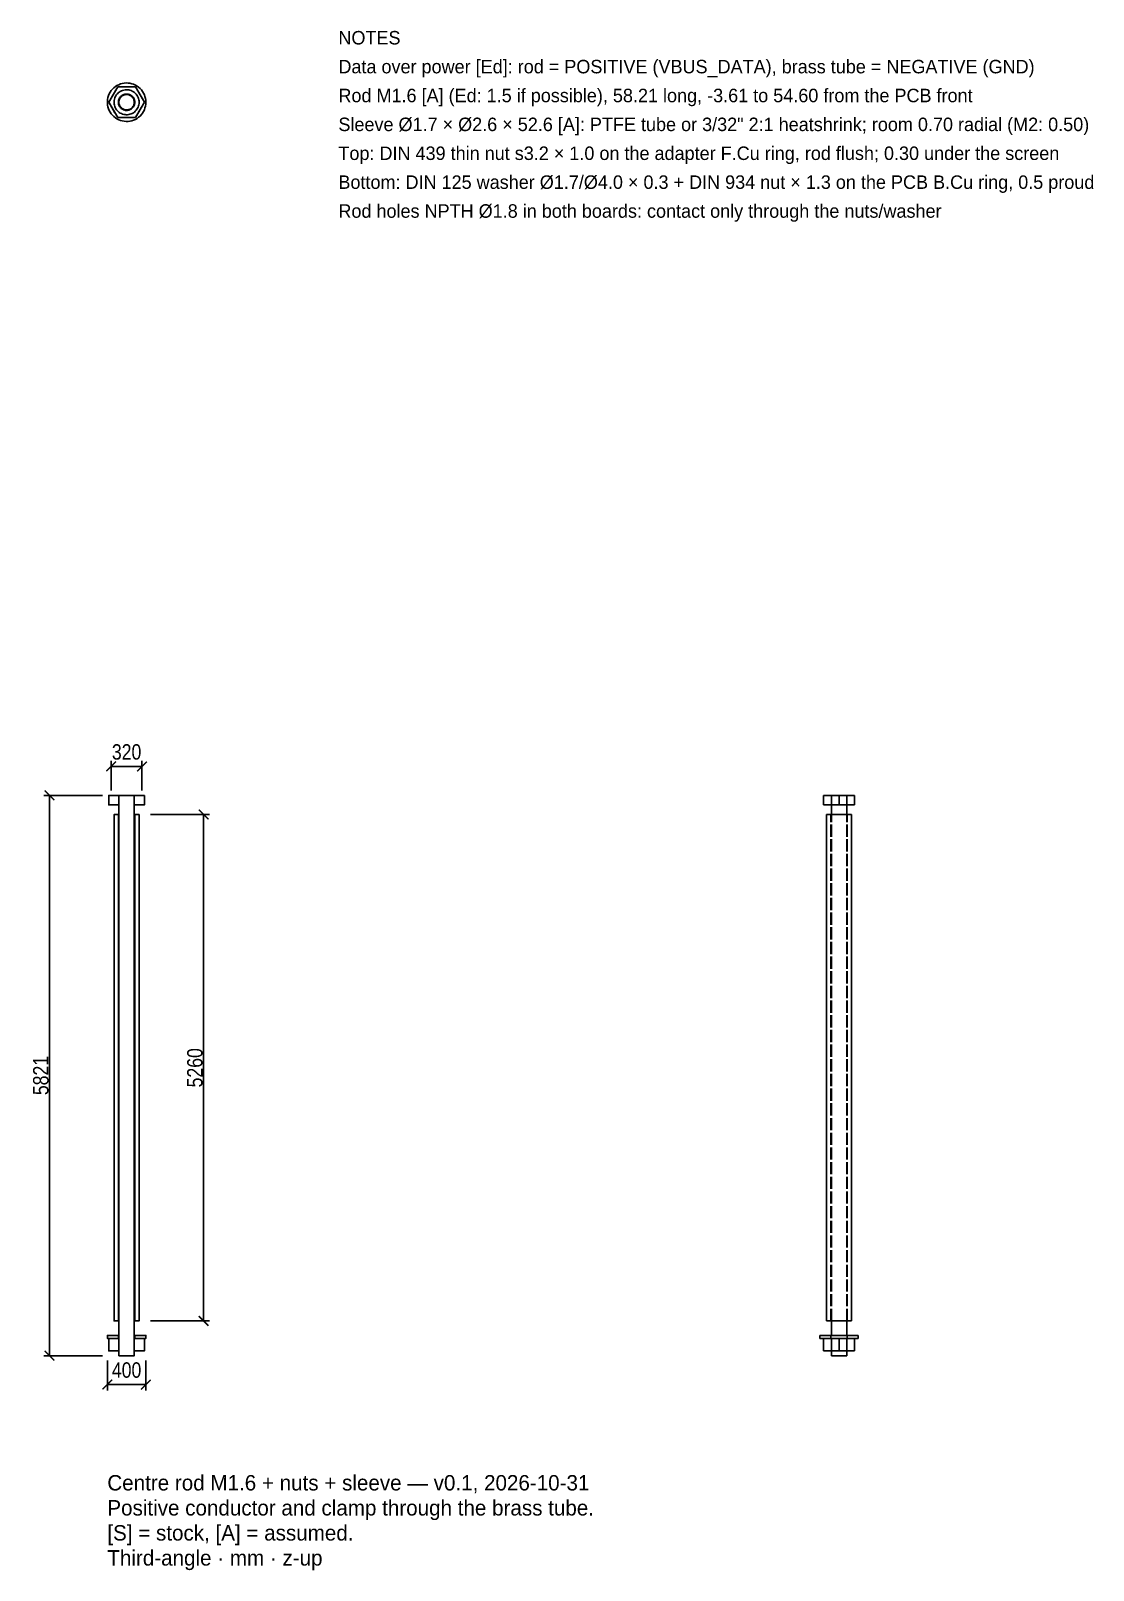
# Model space of a CAD drawing. Header units: millimetres. Extents: x -10 to 100, y -26 to 134.
import ezdxf

# ---------------------------------------------------------------- set-up
doc = ezdxf.new("R2010")
doc.units = ezdxf.units.MM
doc.linetypes.add('DASHED', pattern=[1.524, 1.27, -0.254])
for name, color, linetype in [('DIMS', 3, 'CONTINUOUS'), ('HIDDEN', 8, 'DASHED'), ('TEXT', 7, 'CONTINUOUS'), ('VISIBLE', 7, 'CONTINUOUS')]:
    doc.layers.add(name, color=color, linetype=linetype)
doc.styles.add('OpenSansCondensed-Light', font='OpenSansCondensed-Light.ttf')
doc.dimstyles.new('EZDXF', dxfattribs={"dimtxt": 0.25, "dimasz": 0.175, "dimexe": 0.375, "dimexo": 0.125, "dimgap": 0.1, "dimtad": 1, "dimlfac": 100, "dimzin": 12, "dimdsep": 46, "dimtxsty": 'OpenSansCondensed-Light', "dimblk": 'ARCHTICK', "dimcen": 2.5, "dimazin": 3, "dimtfac": 0.5, "dimtmove": 2, "dimatfit": 3})

msp = doc.modelspace()

# ---------------------------------------------------------------- texts
at = {"layer": 'TEXT'}
for s, height, p in [('NOTES', 1.4, (22, 132.59876)), ('Data over power [Ed]: rod = POSITIVE (VBUS_DATA), brass tube = NEGATIVE (GND)', 1.4, (22, 129.59876)), ('Rod M1.6 [A] (Ed: 1.5 if possible), 58.21 long, -3.61 to 54.60 from the PCB front', 1.4, (22, 126.59876)), ('Sleeve Ø1.7 × Ø2.6 × 52.6 [A]: PTFE tube or 3/32" 2:1 heatshrink; room 0.70 radial (M2: 0.50)', 1.4, (22, 123.59876)), ('Top: DIN 439 thin nut s3.2 × 1.0 on the adapter F.Cu ring, rod flush; 0.30 under the screen', 1.4, (22, 120.59876)), ('Bottom: DIN 125 washer Ø1.7/Ø4.0 × 0.3 + DIN 934 nut × 1.3 on the PCB B.Cu ring, 0.5 proud', 1.4, (22, 117.59876)), ('Rod holes NPTH Ø1.8 in both boards: contact only through the nuts/washer', 1.4, (22, 114.59876)), ('Centre rod M1.6 + nuts + sleeve — v0.1, 2026-10-31', 1.6, (-2, -17.61)), ('Positive conductor and clamp through the brass tube.', 1.6, (-2, -20.21)), ('[S] = stock, [A] = assumed.', 1.6, (-2, -22.81)), ('Third-angle · mm · z-up', 1.6, (-2, -25.41))]:
    msp.add_text(s, height=height, dxfattribs=at).set_placement(p)

# ---------------------------------------------------------------- blocks, each defined once
blk = doc.blocks.new('_ARCHTICK')
at = {"color": 0, "linetype": 'BYBLOCK', "const_width": 0.15}
blk.add_lwpolyline([(-0.5, -0.5), (0.5, 0.5)], dxfattribs=at)

# ---------------------------------------------------------------- dimensions: what is measured, and where the dimension line sits
at = {"layer": 'DIMS'}
for base, p1, p2 in [((-1.6, 57.6), (-1.6, 54.6), (1.6, 54.6)), ((-2, -6.61), (-2, -3.61), (2, -3.61))]:
    msp.add_linear_dim(base=base, p1=p1, p2=p2, dimstyle='EZDXF', override={"dimtxt": 1.6, "dimasz": 1, "dimexe": 0.6, "dimexo": 0.5, "dimdec": 2}, dxfattribs=at).render()
for base, p1, p2 in [((-8, -3.61), (-2, -3.61), (-2, 54.6)), ((8, 0), (2, 0), (2, 52.6))]:
    msp.add_linear_dim(base=base, p1=p1, p2=p2, angle=90, dimstyle='EZDXF', override={"dimtxt": 1.6, "dimasz": 1, "dimexe": 0.6, "dimexo": 0.5, "dimdec": 2}, dxfattribs=at).render()

# ---------------------------------------------------------------- linework, layer by layer
at = {"layer": 'HIDDEN'}
for points in [[(2, 126.59938), (1.99006, 126.79851), (1.96034, 126.99567), (1.91115, 127.18889), (1.84295, 127.37625), (1.75644, 127.55589), (1.65248, 127.72602), (1.53209, 127.88495), (1.39647, 128.03111), (1.24698, 128.16304), (1.08509, 128.27943), (0.91242, 128.37912), (0.73068, 128.46113), (0.54168, 128.52463), (0.3473, 128.56899), (0.14946, 128.59379), (-0.04986, 128.59876), (-0.24869, 128.58386), (-0.44504, 128.54923), (-0.63697, 128.49523), (-0.82257, 128.42239), (-1, 128.33143), (-1.16749, 128.22325), (-1.32337, 128.09894), (-1.4661, 127.95972), (-1.59427, 127.80699), (-1.70658, 127.64225), (-1.80194, 127.46715), (-1.87939, 127.28342), (-1.93815, 127.09289), (-1.97766, 126.89746), (-1.99751, 126.69907), (-1.99751, 126.49969), (-1.97766, 126.30129), (-1.93815, 126.10586), (-1.87939, 125.91534), (-1.80194, 125.73161), (-1.70658, 125.55651), (-1.59427, 125.39177), (-1.4661, 125.23903), (-1.32337, 125.09982), (-1.16749, 124.9755), (-1, 124.86733), (-0.82257, 124.77637), (-0.63697, 124.70352), (-0.44504, 124.64952), (-0.24869, 124.6149), (-0.04986, 124.6), (0.14946, 124.60497), (0.3473, 124.62976), (0.54168, 124.67413), (0.73068, 124.73763), (0.91242, 124.81963), (1.08509, 124.91933), (1.24698, 125.03572), (1.39647, 125.16764), (1.53209, 125.3138), (1.65248, 125.47274), (1.75644, 125.64287), (1.84295, 125.82251), (1.91115, 126.00987), (1.96034, 126.20309), (1.99006, 126.40024), (2, 126.59938)], [(-0.92376, 128.19938), (-1.84752, 126.59938)], [(-0.92376, 128.19938), (-1.84752, 126.59938)], [(-0.92376, 128.19938), (-1.84752, 126.59938)], [(0.92376, 128.19938), (-0.92376, 128.19938)], [(0.92376, 128.19938), (-0.92376, 128.19938)], [(0.92376, 128.19938), (-0.92376, 128.19938)], [(1.84752, 126.59938), (0.92376, 128.19938)], [(1.84752, 126.59938), (0.92376, 128.19938)], [(1.84752, 126.59938), (0.92376, 128.19938)], [(-1.84752, 126.59938), (-0.92376, 124.99938)], [(-1.84752, 126.59938), (-0.92376, 124.99938)], [(-1.84752, 126.59938), (-0.92376, 124.99938)], [(1.3, 126.59938), (1.29354, 126.72882), (1.27422, 126.85697), (1.24224, 126.98256), (1.19792, 127.10434), (1.14169, 127.22111), (1.07411, 127.33169), (0.99586, 127.435), (0.90771, 127.53001), (0.81054, 127.61576), (0.70531, 127.69141), (0.59307, 127.75621), (0.47494, 127.80951), (0.35209, 127.85079), (0.22574, 127.87963), (0.09715, 127.89574), (-0.03241, 127.89897), (-0.16165, 127.88929), (-0.28928, 127.86678), (-0.41403, 127.83168), (-0.53467, 127.78434), (-0.65, 127.72521), (-0.75887, 127.6549), (-0.86019, 127.57409), (-0.95297, 127.4836), (-1.03627, 127.38432), (-1.10928, 127.27724), (-1.17126, 127.16343), (-1.2216, 127.044), (-1.2598, 126.92016), (-1.28548, 126.79313), (-1.29838, 126.66418), (-1.29838, 126.53458), (-1.28548, 126.40562), (-1.2598, 126.27859), (-1.2216, 126.15475), (-1.17126, 126.03533), (-1.10928, 125.92151), (-1.03627, 125.81443), (-0.95297, 125.71515), (-0.86019, 125.62466), (-0.75887, 125.54386), (-0.65, 125.47355), (-0.53467, 125.41442), (-0.41403, 125.36707), (-0.28928, 125.33197), (-0.16165, 125.30947), (-0.03241, 125.29978), (0.09715, 125.30301), (0.22574, 125.31913), (0.35209, 125.34797), (0.47494, 125.38924), (0.59307, 125.44255), (0.70531, 125.50734), (0.81054, 125.583), (0.90771, 125.66875), (0.99586, 125.76375), (1.07411, 125.86706), (1.14169, 125.97765), (1.19792, 126.09441), (1.24224, 126.2162), (1.27422, 126.34179), (1.29354, 126.46994), (1.3, 126.59938)], [(1.3, 126.59938), (1.29354, 126.72882), (1.27422, 126.85697), (1.24224, 126.98256), (1.19792, 127.10434), (1.14169, 127.22111), (1.07411, 127.33169), (0.99586, 127.435), (0.90771, 127.53001), (0.81054, 127.61576), (0.70531, 127.69141), (0.59307, 127.75621), (0.47494, 127.80951), (0.35209, 127.85079), (0.22574, 127.87963), (0.09715, 127.89574), (-0.03241, 127.89897), (-0.16165, 127.88929), (-0.28928, 127.86678), (-0.41403, 127.83168), (-0.53467, 127.78434), (-0.65, 127.72521), (-0.75887, 127.6549), (-0.86019, 127.57409), (-0.95297, 127.4836), (-1.03627, 127.38432), (-1.10928, 127.27724), (-1.17126, 127.16343), (-1.2216, 127.044), (-1.2598, 126.92016), (-1.28548, 126.79313), (-1.29838, 126.66418), (-1.29838, 126.53458), (-1.28548, 126.40562), (-1.2598, 126.27859), (-1.2216, 126.15475), (-1.17126, 126.03533), (-1.10928, 125.92151), (-1.03627, 125.81443), (-0.95297, 125.71515), (-0.86019, 125.62466), (-0.75887, 125.54386), (-0.65, 125.47355), (-0.53467, 125.41442), (-0.41403, 125.36707), (-0.28928, 125.33197), (-0.16165, 125.30947), (-0.03241, 125.29978), (0.09715, 125.30301), (0.22574, 125.31913), (0.35209, 125.34797), (0.47494, 125.38924), (0.59307, 125.44255), (0.70531, 125.50734), (0.81054, 125.583), (0.90771, 125.66875), (0.99586, 125.76375), (1.07411, 125.86706), (1.14169, 125.97765), (1.19792, 126.09441), (1.24224, 126.2162), (1.27422, 126.34179), (1.29354, 126.46994), (1.3, 126.59938)], [(0.85, 126.59938), (0.84578, 126.68401), (0.83315, 126.7678), (0.81224, 126.84992), (0.78325, 126.92955), (0.74649, 127.00589), (0.7023, 127.0782), (0.65114, 127.14575), (0.5935, 127.20787), (0.52997, 127.26394), (0.46116, 127.3134), (0.38778, 127.35577), (0.31054, 127.39062), (0.23021, 127.41761), (0.1476, 127.43646), (0.06352, 127.447), (-0.02119, 127.44911), (-0.10569, 127.44278), (-0.18914, 127.42807), (-0.27071, 127.40512), (-0.34959, 127.37416), (-0.425, 127.3355), (-0.49618, 127.28953), (-0.56243, 127.23669), (-0.62309, 127.17753), (-0.67756, 127.11261), (-0.7253, 127.0426), (-0.76582, 126.96818), (-0.79874, 126.8901), (-0.82372, 126.80912), (-0.84051, 126.72606), (-0.84894, 126.64175), (-0.84894, 126.55701), (-0.84051, 126.47269), (-0.82372, 126.38963), (-0.79874, 126.30866), (-0.76582, 126.23058), (-0.7253, 126.15616), (-0.67756, 126.08614), (-0.62309, 126.02123), (-0.56243, 125.96206), (-0.49618, 125.90923), (-0.425, 125.86326), (-0.34959, 125.8246), (-0.27071, 125.79364), (-0.18914, 125.77069), (-0.10569, 125.75598), (-0.02119, 125.74964), (0.06352, 125.75176), (0.1476, 125.76229), (0.23021, 125.78115), (0.31054, 125.80814), (0.38778, 125.84299), (0.46116, 125.88536), (0.52997, 125.93482), (0.5935, 125.99089), (0.65114, 126.05301), (0.7023, 126.12056), (0.74649, 126.19286), (0.78325, 126.26921), (0.81224, 126.34884), (0.83315, 126.43095), (0.84578, 126.51475), (0.85, 126.59938)], [(0.85, 126.59938), (0.84578, 126.68401), (0.83315, 126.7678), (0.81224, 126.84992), (0.78325, 126.92955), (0.74649, 127.00589), (0.7023, 127.0782), (0.65114, 127.14575), (0.5935, 127.20787), (0.52997, 127.26394), (0.46116, 127.3134), (0.38778, 127.35577), (0.31054, 127.39062), (0.23021, 127.41761), (0.1476, 127.43646), (0.06352, 127.447), (-0.02119, 127.44911), (-0.10569, 127.44278), (-0.18914, 127.42807), (-0.27071, 127.40512), (-0.34959, 127.37416), (-0.425, 127.3355), (-0.49618, 127.28953), (-0.56243, 127.23669), (-0.62309, 127.17753), (-0.67756, 127.11261), (-0.7253, 127.0426), (-0.76582, 126.96818), (-0.79874, 126.8901), (-0.82372, 126.80912), (-0.84051, 126.72606), (-0.84894, 126.64175), (-0.84894, 126.55701), (-0.84051, 126.47269), (-0.82372, 126.38963), (-0.79874, 126.30866), (-0.76582, 126.23058), (-0.7253, 126.15616), (-0.67756, 126.08614), (-0.62309, 126.02123), (-0.56243, 125.96206), (-0.49618, 125.90923), (-0.425, 125.86326), (-0.34959, 125.8246), (-0.27071, 125.79364), (-0.18914, 125.77069), (-0.10569, 125.75598), (-0.02119, 125.74964), (0.06352, 125.75176), (0.1476, 125.76229), (0.23021, 125.78115), (0.31054, 125.80814), (0.38778, 125.84299), (0.46116, 125.88536), (0.52997, 125.93482), (0.5935, 125.99089), (0.65114, 126.05301), (0.7023, 126.12056), (0.74649, 126.19286), (0.78325, 126.26921), (0.81224, 126.34884), (0.83315, 126.43095), (0.84578, 126.51475), (0.85, 126.59938)], [(0.85, 126.59938), (0.84578, 126.68401), (0.83315, 126.7678), (0.81224, 126.84992), (0.78325, 126.92955), (0.74649, 127.00589), (0.7023, 127.0782), (0.65114, 127.14575), (0.5935, 127.20787), (0.52997, 127.26394), (0.46116, 127.3134), (0.38778, 127.35577), (0.31054, 127.39062), (0.23021, 127.41761), (0.1476, 127.43646), (0.06352, 127.447), (-0.02119, 127.44911), (-0.10569, 127.44278), (-0.18914, 127.42807), (-0.27071, 127.40512), (-0.34959, 127.37416), (-0.425, 127.3355), (-0.49618, 127.28953), (-0.56243, 127.23669), (-0.62309, 127.17753), (-0.67756, 127.11261), (-0.7253, 127.0426), (-0.76582, 126.96818), (-0.79874, 126.8901), (-0.82372, 126.80912), (-0.84051, 126.72606), (-0.84894, 126.64175), (-0.84894, 126.55701), (-0.84051, 126.47269), (-0.82372, 126.38963), (-0.79874, 126.30866), (-0.76582, 126.23058), (-0.7253, 126.15616), (-0.67756, 126.08614), (-0.62309, 126.02123), (-0.56243, 125.96206), (-0.49618, 125.90923), (-0.425, 125.86326), (-0.34959, 125.8246), (-0.27071, 125.79364), (-0.18914, 125.77069), (-0.10569, 125.75598), (-0.02119, 125.74964), (0.06352, 125.75176), (0.1476, 125.76229), (0.23021, 125.78115), (0.31054, 125.80814), (0.38778, 125.84299), (0.46116, 125.88536), (0.52997, 125.93482), (0.5935, 125.99089), (0.65114, 126.05301), (0.7023, 126.12056), (0.74649, 126.19286), (0.78325, 126.26921), (0.81224, 126.34884), (0.83315, 126.43095), (0.84578, 126.51475), (0.85, 126.59938)], [(0.85, 126.59938), (0.84578, 126.68401), (0.83315, 126.7678), (0.81224, 126.84992), (0.78325, 126.92955), (0.74649, 127.00589), (0.7023, 127.0782), (0.65114, 127.14575), (0.5935, 127.20787), (0.52997, 127.26394), (0.46116, 127.3134), (0.38778, 127.35577), (0.31054, 127.39062), (0.23021, 127.41761), (0.1476, 127.43646), (0.06352, 127.447), (-0.02119, 127.44911), (-0.10569, 127.44278), (-0.18914, 127.42807), (-0.27071, 127.40512), (-0.34959, 127.37416), (-0.425, 127.3355), (-0.49618, 127.28953), (-0.56243, 127.23669), (-0.62309, 127.17753), (-0.67756, 127.11261), (-0.7253, 127.0426), (-0.76582, 126.96818), (-0.79874, 126.8901), (-0.82372, 126.80912), (-0.84051, 126.72606), (-0.84894, 126.64175), (-0.84894, 126.55701), (-0.84051, 126.47269), (-0.82372, 126.38963), (-0.79874, 126.30866), (-0.76582, 126.23058), (-0.7253, 126.15616), (-0.67756, 126.08614), (-0.62309, 126.02123), (-0.56243, 125.96206), (-0.49618, 125.90923), (-0.425, 125.86326), (-0.34959, 125.8246), (-0.27071, 125.79364), (-0.18914, 125.77069), (-0.10569, 125.75598), (-0.02119, 125.74964), (0.06352, 125.75176), (0.1476, 125.76229), (0.23021, 125.78115), (0.31054, 125.80814), (0.38778, 125.84299), (0.46116, 125.88536), (0.52997, 125.93482), (0.5935, 125.99089), (0.65114, 126.05301), (0.7023, 126.12056), (0.74649, 126.19286), (0.78325, 126.26921), (0.81224, 126.34884), (0.83315, 126.43095), (0.84578, 126.51475), (0.85, 126.59938)], [(0.8, 126.59938), (0.79602, 126.67903), (0.78414, 126.7579), (0.76446, 126.83518), (0.73718, 126.91013), (0.70258, 126.98198), (0.66099, 127.05003), (0.61284, 127.11361), (0.55859, 127.17207), (0.49879, 127.22484), (0.43404, 127.2714), (0.36497, 127.31128), (0.29227, 127.34408), (0.21667, 127.36948), (0.13892, 127.38722), (0.05978, 127.39714), (-0.01994, 127.39913), (-0.09947, 127.39317), (-0.17802, 127.37932), (-0.25479, 127.35772), (-0.32903, 127.32858), (-0.4, 127.2922), (-0.46699, 127.24893), (-0.52935, 127.1992), (-0.58644, 127.14352), (-0.63771, 127.08242), (-0.68263, 127.01653), (-0.72078, 126.94649), (-0.75175, 126.87299), (-0.77526, 126.79678), (-0.79106, 126.71861), (-0.79901, 126.63926), (-0.79901, 126.5595), (-0.79106, 126.48014), (-0.77526, 126.40197), (-0.75175, 126.32576), (-0.72078, 126.25227), (-0.68263, 126.18223), (-0.63771, 126.11633), (-0.58644, 126.05524), (-0.52935, 125.99955), (-0.46699, 125.94983), (-0.4, 125.90656), (-0.32903, 125.87017), (-0.25479, 125.84104), (-0.17802, 125.81944), (-0.09947, 125.80559), (-0.01994, 125.79963), (0.05978, 125.80162), (0.13892, 125.81153), (0.21667, 125.82928), (0.29227, 125.85468), (0.36497, 125.88748), (0.43404, 125.92736), (0.49879, 125.97391), (0.55859, 126.02668), (0.61284, 126.08515), (0.66099, 126.14872), (0.70258, 126.21678), (0.73718, 126.28863), (0.76446, 126.36357), (0.78414, 126.44086), (0.79602, 126.51972), (0.8, 126.59938)], [(0.8, 126.59938), (0.79602, 126.67903), (0.78414, 126.7579), (0.76446, 126.83518), (0.73718, 126.91013), (0.70258, 126.98198), (0.66099, 127.05003), (0.61284, 127.11361), (0.55859, 127.17207), (0.49879, 127.22484), (0.43404, 127.2714), (0.36497, 127.31128), (0.29227, 127.34408), (0.21667, 127.36948), (0.13892, 127.38722), (0.05978, 127.39714), (-0.01994, 127.39913), (-0.09947, 127.39317), (-0.17802, 127.37932), (-0.25479, 127.35772), (-0.32903, 127.32858), (-0.4, 127.2922), (-0.46699, 127.24893), (-0.52935, 127.1992), (-0.58644, 127.14352), (-0.63771, 127.08242), (-0.68263, 127.01653), (-0.72078, 126.94649), (-0.75175, 126.87299), (-0.77526, 126.79678), (-0.79106, 126.71861), (-0.79901, 126.63926), (-0.79901, 126.5595), (-0.79106, 126.48014), (-0.77526, 126.40197), (-0.75175, 126.32576), (-0.72078, 126.25227), (-0.68263, 126.18223), (-0.63771, 126.11633), (-0.58644, 126.05524), (-0.52935, 125.99955), (-0.46699, 125.94983), (-0.4, 125.90656), (-0.32903, 125.87017), (-0.25479, 125.84104), (-0.17802, 125.81944), (-0.09947, 125.80559), (-0.01994, 125.79963), (0.05978, 125.80162), (0.13892, 125.81153), (0.21667, 125.82928), (0.29227, 125.85468), (0.36497, 125.88748), (0.43404, 125.92736), (0.49879, 125.97391), (0.55859, 126.02668), (0.61284, 126.08515), (0.66099, 126.14872), (0.70258, 126.21678), (0.73718, 126.28863), (0.76446, 126.36357), (0.78414, 126.44086), (0.79602, 126.51972), (0.8, 126.59938)], [(0.8, 126.59938), (0.79602, 126.67903), (0.78414, 126.7579), (0.76446, 126.83518), (0.73718, 126.91013), (0.70258, 126.98198), (0.66099, 127.05003), (0.61284, 127.11361), (0.55859, 127.17207), (0.49879, 127.22484), (0.43404, 127.2714), (0.36497, 127.31128), (0.29227, 127.34408), (0.21667, 127.36948), (0.13892, 127.38722), (0.05978, 127.39714), (-0.01994, 127.39913), (-0.09947, 127.39317), (-0.17802, 127.37932), (-0.25479, 127.35772), (-0.32903, 127.32858), (-0.4, 127.2922), (-0.46699, 127.24893), (-0.52935, 127.1992), (-0.58644, 127.14352), (-0.63771, 127.08242), (-0.68263, 127.01653), (-0.72078, 126.94649), (-0.75175, 126.87299), (-0.77526, 126.79678), (-0.79106, 126.71861), (-0.79901, 126.63926), (-0.79901, 126.5595), (-0.79106, 126.48014), (-0.77526, 126.40197), (-0.75175, 126.32576), (-0.72078, 126.25227), (-0.68263, 126.18223), (-0.63771, 126.11633), (-0.58644, 126.05524), (-0.52935, 125.99955), (-0.46699, 125.94983), (-0.4, 125.90656), (-0.32903, 125.87017), (-0.25479, 125.84104), (-0.17802, 125.81944), (-0.09947, 125.80559), (-0.01994, 125.79963), (0.05978, 125.80162), (0.13892, 125.81153), (0.21667, 125.82928), (0.29227, 125.85468), (0.36497, 125.88748), (0.43404, 125.92736), (0.49879, 125.97391), (0.55859, 126.02668), (0.61284, 126.08515), (0.66099, 126.14872), (0.70258, 126.21678), (0.73718, 126.28863), (0.76446, 126.36357), (0.78414, 126.44086), (0.79602, 126.51972), (0.8, 126.59938)], [(0.8, 126.59938), (0.79602, 126.67903), (0.78414, 126.7579), (0.76446, 126.83518), (0.73718, 126.91013), (0.70258, 126.98198), (0.66099, 127.05003), (0.61284, 127.11361), (0.55859, 127.17207), (0.49879, 127.22484), (0.43404, 127.2714), (0.36497, 127.31128), (0.29227, 127.34408), (0.21667, 127.36948), (0.13892, 127.38722), (0.05978, 127.39714), (-0.01994, 127.39913), (-0.09947, 127.39317), (-0.17802, 127.37932), (-0.25479, 127.35772), (-0.32903, 127.32858), (-0.4, 127.2922), (-0.46699, 127.24893), (-0.52935, 127.1992), (-0.58644, 127.14352), (-0.63771, 127.08242), (-0.68263, 127.01653), (-0.72078, 126.94649), (-0.75175, 126.87299), (-0.77526, 126.79678), (-0.79106, 126.71861), (-0.79901, 126.63926), (-0.79901, 126.5595), (-0.79106, 126.48014), (-0.77526, 126.40197), (-0.75175, 126.32576), (-0.72078, 126.25227), (-0.68263, 126.18223), (-0.63771, 126.11633), (-0.58644, 126.05524), (-0.52935, 125.99955), (-0.46699, 125.94983), (-0.4, 125.90656), (-0.32903, 125.87017), (-0.25479, 125.84104), (-0.17802, 125.81944), (-0.09947, 125.80559), (-0.01994, 125.79963), (0.05978, 125.80162), (0.13892, 125.81153), (0.21667, 125.82928), (0.29227, 125.85468), (0.36497, 125.88748), (0.43404, 125.92736), (0.49879, 125.97391), (0.55859, 126.02668), (0.61284, 126.08515), (0.66099, 126.14872), (0.70258, 126.21678), (0.73718, 126.28863), (0.76446, 126.36357), (0.78414, 126.44086), (0.79602, 126.51972), (0.8, 126.59938)], [(0.92376, 124.99938), (1.84752, 126.59938)], [(0.92376, 124.99938), (1.84752, 126.59938)], [(0.92376, 124.99938), (1.84752, 126.59938)], [(-0.92376, 124.99938), (0.92376, 124.99938)], [(-0.92376, 124.99938), (0.92376, 124.99938)], [(-0.92376, 124.99938), (0.92376, 124.99938)], [(74, 54.6), (72.4, 54.6)], [(72.4, 53.6), (72.4, 54.6)], [(74.8, 54.6), (74.7746, 54.6), (74.74921, 54.6), (74.72381, 54.6), (74.69841, 54.6), (74.67302, 54.6), (74.64762, 54.6), (74.62222, 54.6), (74.59683, 54.6), (74.57143, 54.6), (74.54603, 54.6), (74.52063, 54.6), (74.49524, 54.6), (74.46984, 54.6), (74.44444, 54.6), (74.41905, 54.6), (74.39365, 54.6), (74.36825, 54.6), (74.34286, 54.6), (74.31746, 54.6), (74.29206, 54.6), (74.26667, 54.6), (74.24127, 54.6), (74.21587, 54.6), (74.19048, 54.6), (74.16508, 54.6), (74.13968, 54.6), (74.11429, 54.6), (74.08889, 54.6), (74.06349, 54.6), (74.0381, 54.6), (74.0127, 54.6), (73.9873, 54.6), (73.9619, 54.6), (73.93651, 54.6), (73.91111, 54.6), (73.88571, 54.6), (73.86032, 54.6), (73.83492, 54.6), (73.80952, 54.6), (73.78413, 54.6), (73.75873, 54.6), (73.73333, 54.6), (73.70794, 54.6), (73.68254, 54.6), (73.65714, 54.6), (73.63175, 54.6), (73.60635, 54.6), (73.58095, 54.6), (73.55556, 54.6), (73.53016, 54.6), (73.50476, 54.6), (73.47937, 54.6), (73.45397, 54.6), (73.42857, 54.6), (73.40317, 54.6), (73.37778, 54.6), (73.35238, 54.6), (73.32698, 54.6), (73.30159, 54.6), (73.27619, 54.6), (73.25079, 54.6), (73.2254, 54.6), (73.2, 54.6)], [(73.2, 54.6), (73.2127, 54.6), (73.2254, 54.6), (73.2381, 54.6), (73.25079, 54.6), (73.26349, 54.6), (73.27619, 54.6), (73.28889, 54.6), (73.30159, 54.6), (73.31429, 54.6), (73.32698, 54.6), (73.33968, 54.6), (73.35238, 54.6), (73.36508, 54.6), (73.37778, 54.6), (73.39048, 54.6), (73.40317, 54.6), (73.41587, 54.6), (73.42857, 54.6), (73.44127, 54.6), (73.45397, 54.6), (73.46667, 54.6), (73.47937, 54.6), (73.49206, 54.6), (73.50476, 54.6), (73.51746, 54.6), (73.53016, 54.6), (73.54286, 54.6), (73.55556, 54.6), (73.56825, 54.6), (73.58095, 54.6), (73.59365, 54.6), (73.60635, 54.6), (73.61905, 54.6), (73.63175, 54.6), (73.64444, 54.6), (73.65714, 54.6), (73.66984, 54.6), (73.68254, 54.6), (73.69524, 54.6), (73.70794, 54.6), (73.72063, 54.6), (73.73333, 54.6), (73.74603, 54.6), (73.75873, 54.6), (73.77143, 54.6), (73.78413, 54.6), (73.79683, 54.6), (73.80952, 54.6), (73.82222, 54.6), (73.83492, 54.6), (73.84762, 54.6), (73.86032, 54.6), (73.87302, 54.6), (73.88571, 54.6), (73.89841, 54.6), (73.91111, 54.6), (73.92381, 54.6), (73.93651, 54.6), (73.94921, 54.6), (73.9619, 54.6), (73.9746, 54.6), (73.9873, 54.6), (74, 54.6)], [(74.8, 54.6), (74.7746, 54.6), (74.74921, 54.6), (74.72381, 54.6), (74.69841, 54.6), (74.67302, 54.6), (74.64762, 54.6), (74.62222, 54.6), (74.59683, 54.6), (74.57143, 54.6), (74.54603, 54.6), (74.52063, 54.6), (74.49524, 54.6), (74.46984, 54.6), (74.44444, 54.6), (74.41905, 54.6), (74.39365, 54.6), (74.36825, 54.6), (74.34286, 54.6), (74.31746, 54.6), (74.29206, 54.6), (74.26667, 54.6), (74.24127, 54.6), (74.21587, 54.6), (74.19048, 54.6), (74.16508, 54.6), (74.13968, 54.6), (74.11429, 54.6), (74.08889, 54.6), (74.06349, 54.6), (74.0381, 54.6), (74.0127, 54.6), (73.9873, 54.6), (73.9619, 54.6), (73.93651, 54.6), (73.91111, 54.6), (73.88571, 54.6), (73.86032, 54.6), (73.83492, 54.6), (73.80952, 54.6), (73.78413, 54.6), (73.75873, 54.6), (73.73333, 54.6), (73.70794, 54.6), (73.68254, 54.6), (73.65714, 54.6), (73.63175, 54.6), (73.60635, 54.6), (73.58095, 54.6), (73.55556, 54.6), (73.53016, 54.6), (73.50476, 54.6), (73.47937, 54.6), (73.45397, 54.6), (73.42857, 54.6), (73.40317, 54.6), (73.37778, 54.6), (73.35238, 54.6), (73.32698, 54.6), (73.30159, 54.6), (73.27619, 54.6), (73.25079, 54.6), (73.2254, 54.6), (73.2, 54.6)], [(73.2, 54.6), (73.2127, 54.6), (73.2254, 54.6), (73.2381, 54.6), (73.25079, 54.6), (73.26349, 54.6), (73.27619, 54.6), (73.28889, 54.6), (73.30159, 54.6), (73.31429, 54.6), (73.32698, 54.6), (73.33968, 54.6), (73.35238, 54.6), (73.36508, 54.6), (73.37778, 54.6), (73.39048, 54.6), (73.40317, 54.6), (73.41587, 54.6), (73.42857, 54.6), (73.44127, 54.6), (73.45397, 54.6), (73.46667, 54.6), (73.47937, 54.6), (73.49206, 54.6), (73.50476, 54.6), (73.51746, 54.6), (73.53016, 54.6), (73.54286, 54.6), (73.55556, 54.6), (73.56825, 54.6), (73.58095, 54.6), (73.59365, 54.6), (73.60635, 54.6), (73.61905, 54.6), (73.63175, 54.6), (73.64444, 54.6), (73.65714, 54.6), (73.66984, 54.6), (73.68254, 54.6), (73.69524, 54.6), (73.70794, 54.6), (73.72063, 54.6), (73.73333, 54.6), (73.74603, 54.6), (73.75873, 54.6), (73.77143, 54.6), (73.78413, 54.6), (73.79683, 54.6), (73.80952, 54.6), (73.82222, 54.6), (73.83492, 54.6), (73.84762, 54.6), (73.86032, 54.6), (73.87302, 54.6), (73.88571, 54.6), (73.89841, 54.6), (73.91111, 54.6), (73.92381, 54.6), (73.93651, 54.6), (73.94921, 54.6), (73.9619, 54.6), (73.9746, 54.6), (73.9873, 54.6), (74, 54.6)], [(73.2, 53.6), (73.2, 54.6)], [(73.2, 53.6), (73.2, 54.6)], [(74, 54.6), (74.0127, 54.6), (74.0254, 54.6), (74.0381, 54.6), (74.05079, 54.6), (74.06349, 54.6), (74.07619, 54.6), (74.08889, 54.6), (74.10159, 54.6), (74.11429, 54.6), (74.12698, 54.6), (74.13968, 54.6), (74.15238, 54.6), (74.16508, 54.6), (74.17778, 54.6), (74.19048, 54.6), (74.20317, 54.6), (74.21587, 54.6), (74.22857, 54.6), (74.24127, 54.6), (74.25397, 54.6), (74.26667, 54.6), (74.27937, 54.6), (74.29206, 54.6), (74.30476, 54.6), (74.31746, 54.6), (74.33016, 54.6), (74.34286, 54.6), (74.35556, 54.6), (74.36825, 54.6), (74.38095, 54.6), (74.39365, 54.6), (74.40635, 54.6), (74.41905, 54.6), (74.43175, 54.6), (74.44444, 54.6), (74.45714, 54.6), (74.46984, 54.6), (74.48254, 54.6), (74.49524, 54.6), (74.50794, 54.6), (74.52063, 54.6), (74.53333, 54.6), (74.54603, 54.6), (74.55873, 54.6), (74.57143, 54.6), (74.58413, 54.6), (74.59683, 54.6), (74.60952, 54.6), (74.62222, 54.6), (74.63492, 54.6), (74.64762, 54.6), (74.66032, 54.6), (74.67302, 54.6), (74.68571, 54.6), (74.69841, 54.6), (74.71111, 54.6), (74.72381, 54.6), (74.73651, 54.6), (74.74921, 54.6), (74.7619, 54.6), (74.7746, 54.6), (74.7873, 54.6), (74.8, 54.6)], [(75.6, 54.6), (74, 54.6)], [(74, 54.6), (74.0127, 54.6), (74.0254, 54.6), (74.0381, 54.6), (74.05079, 54.6), (74.06349, 54.6), (74.07619, 54.6), (74.08889, 54.6), (74.10159, 54.6), (74.11429, 54.6), (74.12698, 54.6), (74.13968, 54.6), (74.15238, 54.6), (74.16508, 54.6), (74.17778, 54.6), (74.19048, 54.6), (74.20317, 54.6), (74.21587, 54.6), (74.22857, 54.6), (74.24127, 54.6), (74.25397, 54.6), (74.26667, 54.6), (74.27937, 54.6), (74.29206, 54.6), (74.30476, 54.6), (74.31746, 54.6), (74.33016, 54.6), (74.34286, 54.6), (74.35556, 54.6), (74.36825, 54.6), (74.38095, 54.6), (74.39365, 54.6), (74.40635, 54.6), (74.41905, 54.6), (74.43175, 54.6), (74.44444, 54.6), (74.45714, 54.6), (74.46984, 54.6), (74.48254, 54.6), (74.49524, 54.6), (74.50794, 54.6), (74.52063, 54.6), (74.53333, 54.6), (74.54603, 54.6), (74.55873, 54.6), (74.57143, 54.6), (74.58413, 54.6), (74.59683, 54.6), (74.60952, 54.6), (74.62222, 54.6), (74.63492, 54.6), (74.64762, 54.6), (74.66032, 54.6), (74.67302, 54.6), (74.68571, 54.6), (74.69841, 54.6), (74.71111, 54.6), (74.72381, 54.6), (74.73651, 54.6), (74.74921, 54.6), (74.7619, 54.6), (74.7746, 54.6), (74.7873, 54.6), (74.8, 54.6)], [(74, 53.6), (74, 54.6)], [(74.8, 53.6), (74.8, 54.6)], [(74.8, 53.6), (74.8, 54.6)], [(75.6, 53.6), (75.6, 54.6)], [(74, 53.6), (72.4, 53.6)], [(74.8, 53.6), (74.7746, 53.6), (74.74921, 53.6), (74.72381, 53.6), (74.69841, 53.6), (74.67302, 53.6), (74.64762, 53.6), (74.62222, 53.6), (74.59683, 53.6), (74.57143, 53.6), (74.54603, 53.6), (74.52063, 53.6), (74.49524, 53.6), (74.46984, 53.6), (74.44444, 53.6), (74.41905, 53.6), (74.39365, 53.6), (74.36825, 53.6), (74.34286, 53.6), (74.31746, 53.6), (74.29206, 53.6), (74.26667, 53.6), (74.24127, 53.6), (74.21587, 53.6), (74.19048, 53.6), (74.16508, 53.6), (74.13968, 53.6), (74.11429, 53.6), (74.08889, 53.6), (74.06349, 53.6), (74.0381, 53.6), (74.0127, 53.6), (73.9873, 53.6), (73.9619, 53.6), (73.93651, 53.6), (73.91111, 53.6), (73.88571, 53.6), (73.86032, 53.6), (73.83492, 53.6), (73.80952, 53.6), (73.78413, 53.6), (73.75873, 53.6), (73.73333, 53.6), (73.70794, 53.6), (73.68254, 53.6), (73.65714, 53.6), (73.63175, 53.6), (73.60635, 53.6), (73.58095, 53.6), (73.55556, 53.6), (73.53016, 53.6), (73.50476, 53.6), (73.47937, 53.6), (73.45397, 53.6), (73.42857, 53.6), (73.40317, 53.6), (73.37778, 53.6), (73.35238, 53.6), (73.32698, 53.6), (73.30159, 53.6), (73.27619, 53.6), (73.25079, 53.6), (73.2254, 53.6), (73.2, 53.6)], [(73.2, 53.6), (73.2127, 53.6), (73.2254, 53.6), (73.2381, 53.6), (73.25079, 53.6), (73.26349, 53.6), (73.27619, 53.6), (73.28889, 53.6), (73.30159, 53.6), (73.31429, 53.6), (73.32698, 53.6), (73.33968, 53.6), (73.35238, 53.6), (73.36508, 53.6), (73.37778, 53.6), (73.39048, 53.6), (73.40317, 53.6), (73.41587, 53.6), (73.42857, 53.6), (73.44127, 53.6), (73.45397, 53.6), (73.46667, 53.6), (73.47937, 53.6), (73.49206, 53.6), (73.50476, 53.6), (73.51746, 53.6), (73.53016, 53.6), (73.54286, 53.6), (73.55556, 53.6), (73.56825, 53.6), (73.58095, 53.6), (73.59365, 53.6), (73.60635, 53.6), (73.61905, 53.6), (73.63175, 53.6), (73.64444, 53.6), (73.65714, 53.6), (73.66984, 53.6), (73.68254, 53.6), (73.69524, 53.6), (73.70794, 53.6), (73.72063, 53.6), (73.73333, 53.6), (73.74603, 53.6), (73.75873, 53.6), (73.77143, 53.6), (73.78413, 53.6), (73.79683, 53.6), (73.80952, 53.6), (73.82222, 53.6), (73.83492, 53.6), (73.84762, 53.6), (73.86032, 53.6), (73.87302, 53.6), (73.88571, 53.6), (73.89841, 53.6), (73.91111, 53.6), (73.92381, 53.6), (73.93651, 53.6), (73.94921, 53.6), (73.9619, 53.6), (73.9746, 53.6), (73.9873, 53.6), (74, 53.6)], [(75.6, 53.6), (74, 53.6)], [(74, 53.6), (74.0127, 53.6), (74.0254, 53.6), (74.0381, 53.6), (74.05079, 53.6), (74.06349, 53.6), (74.07619, 53.6), (74.08889, 53.6), (74.10159, 53.6), (74.11429, 53.6), (74.12698, 53.6), (74.13968, 53.6), (74.15238, 53.6), (74.16508, 53.6), (74.17778, 53.6), (74.19048, 53.6), (74.20317, 53.6), (74.21587, 53.6), (74.22857, 53.6), (74.24127, 53.6), (74.25397, 53.6), (74.26667, 53.6), (74.27937, 53.6), (74.29206, 53.6), (74.30476, 53.6), (74.31746, 53.6), (74.33016, 53.6), (74.34286, 53.6), (74.35556, 53.6), (74.36825, 53.6), (74.38095, 53.6), (74.39365, 53.6), (74.40635, 53.6), (74.41905, 53.6), (74.43175, 53.6), (74.44444, 53.6), (74.45714, 53.6), (74.46984, 53.6), (74.48254, 53.6), (74.49524, 53.6), (74.50794, 53.6), (74.52063, 53.6), (74.53333, 53.6), (74.54603, 53.6), (74.55873, 53.6), (74.57143, 53.6), (74.58413, 53.6), (74.59683, 53.6), (74.60952, 53.6), (74.62222, 53.6), (74.63492, 53.6), (74.64762, 53.6), (74.66032, 53.6), (74.67302, 53.6), (74.68571, 53.6), (74.69841, 53.6), (74.71111, 53.6), (74.72381, 53.6), (74.73651, 53.6), (74.74921, 53.6), (74.7619, 53.6), (74.7746, 53.6), (74.7873, 53.6), (74.8, 53.6)], [(75.3, 52.6), (75.25873, 52.6), (75.21746, 52.6), (75.17619, 52.6), (75.13492, 52.6), (75.09365, 52.6), (75.05238, 52.6), (75.01111, 52.6), (74.96984, 52.6), (74.92857, 52.6), (74.8873, 52.6), (74.84603, 52.6), (74.80476, 52.6), (74.76349, 52.6), (74.72222, 52.6), (74.68095, 52.6), (74.63968, 52.6), (74.59841, 52.6), (74.55714, 52.6), (74.51587, 52.6), (74.4746, 52.6), (74.43333, 52.6), (74.39206, 52.6), (74.35079, 52.6), (74.30952, 52.6), (74.26825, 52.6), (74.22698, 52.6), (74.18571, 52.6), (74.14444, 52.6), (74.10317, 52.6), (74.0619, 52.6), (74.02063, 52.6), (73.97937, 52.6), (73.9381, 52.6), (73.89683, 52.6), (73.85556, 52.6), (73.81429, 52.6), (73.77302, 52.6), (73.73175, 52.6), (73.69048, 52.6), (73.64921, 52.6), (73.60794, 52.6), (73.56667, 52.6), (73.5254, 52.6), (73.48413, 52.6), (73.44286, 52.6), (73.40159, 52.6), (73.36032, 52.6), (73.31905, 52.6), (73.27778, 52.6), (73.23651, 52.6), (73.19524, 52.6), (73.15397, 52.6), (73.1127, 52.6), (73.07143, 52.6), (73.03016, 52.6), (72.98889, 52.6), (72.94762, 52.6), (72.90635, 52.6), (72.86508, 52.6), (72.82381, 52.6), (72.78254, 52.6), (72.74127, 52.6), (72.7, 52.6)], [(74.85, 52.6), (74.82302, 52.6), (74.79603, 52.6), (74.76905, 52.6), (74.74206, 52.6), (74.71508, 52.6), (74.6881, 52.6), (74.66111, 52.6), (74.63413, 52.6), (74.60714, 52.6), (74.58016, 52.6), (74.55317, 52.6), (74.52619, 52.6), (74.49921, 52.6), (74.47222, 52.6), (74.44524, 52.6), (74.41825, 52.6), (74.39127, 52.6), (74.36429, 52.6), (74.3373, 52.6), (74.31032, 52.6), (74.28333, 52.6), (74.25635, 52.6), (74.22937, 52.6), (74.20238, 52.6), (74.1754, 52.6), (74.14841, 52.6), (74.12143, 52.6), (74.09444, 52.6), (74.06746, 52.6), (74.04048, 52.6), (74.01349, 52.6), (73.98651, 52.6), (73.95952, 52.6), (73.93254, 52.6), (73.90556, 52.6), (73.87857, 52.6), (73.85159, 52.6), (73.8246, 52.6), (73.79762, 52.6), (73.77063, 52.6), (73.74365, 52.6), (73.71667, 52.6), (73.68968, 52.6), (73.6627, 52.6), (73.63571, 52.6), (73.60873, 52.6), (73.58175, 52.6), (73.55476, 52.6), (73.52778, 52.6), (73.50079, 52.6), (73.47381, 52.6), (73.44683, 52.6), (73.41984, 52.6), (73.39286, 52.6), (73.36587, 52.6), (73.33889, 52.6), (73.3119, 52.6), (73.28492, 52.6), (73.25794, 52.6), (73.23095, 52.6), (73.20397, 52.6), (73.17698, 52.6), (73.15, 52.6)], [(73.15, 52.6), (73.16349, 52.6), (73.17698, 52.6), (73.19048, 52.6), (73.20397, 52.6), (73.21746, 52.6), (73.23095, 52.6), (73.24444, 52.6), (73.25794, 52.6), (73.27143, 52.6), (73.28492, 52.6), (73.29841, 52.6), (73.3119, 52.6), (73.3254, 52.6), (73.33889, 52.6), (73.35238, 52.6), (73.36587, 52.6), (73.37937, 52.6), (73.39286, 52.6), (73.40635, 52.6), (73.41984, 52.6), (73.43333, 52.6), (73.44683, 52.6), (73.46032, 52.6), (73.47381, 52.6), (73.4873, 52.6), (73.50079, 52.6), (73.51429, 52.6), (73.52778, 52.6), (73.54127, 52.6), (73.55476, 52.6), (73.56825, 52.6), (73.58175, 52.6), (73.59524, 52.6), (73.60873, 52.6), (73.62222, 52.6), (73.63571, 52.6), (73.64921, 52.6), (73.6627, 52.6), (73.67619, 52.6), (73.68968, 52.6), (73.70317, 52.6), (73.71667, 52.6), (73.73016, 52.6), (73.74365, 52.6), (73.75714, 52.6), (73.77063, 52.6), (73.78413, 52.6), (73.79762, 52.6), (73.81111, 52.6), (73.8246, 52.6), (73.8381, 52.6), (73.85159, 52.6), (73.86508, 52.6), (73.87857, 52.6), (73.89206, 52.6), (73.90556, 52.6), (73.91905, 52.6), (73.93254, 52.6), (73.94603, 52.6), (73.95952, 52.6), (73.97302, 52.6), (73.98651, 52.6), (74, 52.6)], [(73.15, 0), (73.15, 52.6)], [(73.2, 0), (73.2, 52.6)], [(74, 52.6), (74.01349, 52.6), (74.02698, 52.6), (74.04048, 52.6), (74.05397, 52.6), (74.06746, 52.6), (74.08095, 52.6), (74.09444, 52.6), (74.10794, 52.6), (74.12143, 52.6), (74.13492, 52.6), (74.14841, 52.6), (74.1619, 52.6), (74.1754, 52.6), (74.18889, 52.6), (74.20238, 52.6), (74.21587, 52.6), (74.22937, 52.6), (74.24286, 52.6), (74.25635, 52.6), (74.26984, 52.6), (74.28333, 52.6), (74.29683, 52.6), (74.31032, 52.6), (74.32381, 52.6), (74.3373, 52.6), (74.35079, 52.6), (74.36429, 52.6), (74.37778, 52.6), (74.39127, 52.6), (74.40476, 52.6), (74.41825, 52.6), (74.43175, 52.6), (74.44524, 52.6), (74.45873, 52.6), (74.47222, 52.6), (74.48571, 52.6), (74.49921, 52.6), (74.5127, 52.6), (74.52619, 52.6), (74.53968, 52.6), (74.55317, 52.6), (74.56667, 52.6), (74.58016, 52.6), (74.59365, 52.6), (74.60714, 52.6), (74.62063, 52.6), (74.63413, 52.6), (74.64762, 52.6), (74.66111, 52.6), (74.6746, 52.6), (74.6881, 52.6), (74.70159, 52.6), (74.71508, 52.6), (74.72857, 52.6), (74.74206, 52.6), (74.75556, 52.6), (74.76905, 52.6), (74.78254, 52.6), (74.79603, 52.6), (74.80952, 52.6), (74.82302, 52.6), (74.83651, 52.6), (74.85, 52.6)], [(74.8, 0), (74.8, 52.6)], [(74.85, 0), (74.85, 52.6)], [(75.3, 0), (75.25873, 0), (75.21746, 0), (75.17619, 0), (75.13492, 0), (75.09365, 0), (75.05238, 0), (75.01111, 0), (74.96984, 0), (74.92857, 0), (74.8873, 0), (74.84603, 0), (74.80476, 0), (74.76349, 0), (74.72222, 0), (74.68095, 0), (74.63968, 0), (74.59841, 0), (74.55714, 0), (74.51587, 0), (74.4746, 0), (74.43333, 0), (74.39206, 0), (74.35079, 0), (74.30952, 0), (74.26825, 0), (74.22698, 0), (74.18571, 0), (74.14444, 0), (74.10317, 0), (74.0619, 0), (74.02063, 0), (73.97937, 0), (73.9381, 0), (73.89683, 0), (73.85556, 0), (73.81429, 0), (73.77302, 0), (73.73175, 0), (73.69048, 0), (73.64921, 0), (73.60794, 0), (73.56667, 0), (73.5254, 0), (73.48413, 0), (73.44286, 0), (73.40159, 0), (73.36032, 0), (73.31905, 0), (73.27778, 0), (73.23651, 0), (73.19524, 0), (73.15397, 0), (73.1127, 0), (73.07143, 0), (73.03016, 0), (72.98889, 0), (72.94762, 0), (72.90635, 0), (72.86508, 0), (72.82381, 0), (72.78254, 0), (72.74127, 0), (72.7, 0)], [(74.85, 0), (74.82302, 0), (74.79603, 0), (74.76905, 0), (74.74206, 0), (74.71508, 0), (74.6881, 0), (74.66111, 0), (74.63413, 0), (74.60714, 0), (74.58016, 0), (74.55317, 0), (74.52619, 0), (74.49921, 0), (74.47222, 0), (74.44524, 0), (74.41825, 0), (74.39127, 0), (74.36429, 0), (74.3373, 0), (74.31032, 0), (74.28333, 0), (74.25635, 0), (74.22937, 0), (74.20238, 0), (74.1754, 0), (74.14841, 0), (74.12143, 0), (74.09444, 0), (74.06746, 0), (74.04048, 0), (74.01349, 0), (73.98651, 0), (73.95952, 0), (73.93254, 0), (73.90556, 0), (73.87857, 0), (73.85159, 0), (73.8246, 0), (73.79762, 0), (73.77063, 0), (73.74365, 0), (73.71667, 0), (73.68968, 0), (73.6627, 0), (73.63571, 0), (73.60873, 0), (73.58175, 0), (73.55476, 0), (73.52778, 0), (73.50079, 0), (73.47381, 0), (73.44683, 0), (73.41984, 0), (73.39286, 0), (73.36587, 0), (73.33889, 0), (73.3119, 0), (73.28492, 0), (73.25794, 0), (73.23095, 0), (73.20397, 0), (73.17698, 0), (73.15, 0)], [(73.15, 0), (73.16349, 0), (73.17698, 0), (73.19048, 0), (73.20397, 0), (73.21746, 0), (73.23095, 0), (73.24444, 0), (73.25794, 0), (73.27143, 0), (73.28492, 0), (73.29841, 0), (73.3119, 0), (73.3254, 0), (73.33889, 0), (73.35238, 0), (73.36587, 0), (73.37937, 0), (73.39286, 0), (73.40635, 0), (73.41984, 0), (73.43333, 0), (73.44683, 0), (73.46032, 0), (73.47381, 0), (73.4873, 0), (73.50079, 0), (73.51429, 0), (73.52778, 0), (73.54127, 0), (73.55476, 0), (73.56825, 0), (73.58175, 0), (73.59524, 0), (73.60873, 0), (73.62222, 0), (73.63571, 0), (73.64921, 0), (73.6627, 0), (73.67619, 0), (73.68968, 0), (73.70317, 0), (73.71667, 0), (73.73016, 0), (73.74365, 0), (73.75714, 0), (73.77063, 0), (73.78413, 0), (73.79762, 0), (73.81111, 0), (73.8246, 0), (73.8381, 0), (73.85159, 0), (73.86508, 0), (73.87857, 0), (73.89206, 0), (73.90556, 0), (73.91905, 0), (73.93254, 0), (73.94603, 0), (73.95952, 0), (73.97302, 0), (73.98651, 0), (74, 0)], [(74, 0), (74.01349, 0), (74.02698, 0), (74.04048, 0), (74.05397, 0), (74.06746, 0), (74.08095, 0), (74.09444, 0), (74.10794, 0), (74.12143, 0), (74.13492, 0), (74.14841, 0), (74.1619, 0), (74.1754, 0), (74.18889, 0), (74.20238, 0), (74.21587, 0), (74.22937, 0), (74.24286, 0), (74.25635, 0), (74.26984, 0), (74.28333, 0), (74.29683, 0), (74.31032, 0), (74.32381, 0), (74.3373, 0), (74.35079, 0), (74.36429, 0), (74.37778, 0), (74.39127, 0), (74.40476, 0), (74.41825, 0), (74.43175, 0), (74.44524, 0), (74.45873, 0), (74.47222, 0), (74.48571, 0), (74.49921, 0), (74.5127, 0), (74.52619, 0), (74.53968, 0), (74.55317, 0), (74.56667, 0), (74.58016, 0), (74.59365, 0), (74.60714, 0), (74.62063, 0), (74.63413, 0), (74.64762, 0), (74.66111, 0), (74.6746, 0), (74.6881, 0), (74.70159, 0), (74.71508, 0), (74.72857, 0), (74.74206, 0), (74.75556, 0), (74.76905, 0), (74.78254, 0), (74.79603, 0), (74.80952, 0), (74.82302, 0), (74.83651, 0), (74.85, 0)], [(76, -1.51), (75.93651, -1.51), (75.87302, -1.51), (75.80952, -1.51), (75.74603, -1.51), (75.68254, -1.51), (75.61905, -1.51), (75.55556, -1.51), (75.49206, -1.51), (75.42857, -1.51), (75.36508, -1.51), (75.30159, -1.51), (75.2381, -1.51), (75.1746, -1.51), (75.11111, -1.51), (75.04762, -1.51), (74.98413, -1.51), (74.92063, -1.51), (74.85714, -1.51), (74.79365, -1.51), (74.73016, -1.51), (74.66667, -1.51), (74.60317, -1.51), (74.53968, -1.51), (74.47619, -1.51), (74.4127, -1.51), (74.34921, -1.51), (74.28571, -1.51), (74.22222, -1.51), (74.15873, -1.51), (74.09524, -1.51), (74.03175, -1.51), (73.96825, -1.51), (73.90476, -1.51), (73.84127, -1.51), (73.77778, -1.51), (73.71429, -1.51), (73.65079, -1.51), (73.5873, -1.51), (73.52381, -1.51), (73.46032, -1.51), (73.39683, -1.51), (73.33333, -1.51), (73.26984, -1.51), (73.20635, -1.51), (73.14286, -1.51), (73.07937, -1.51), (73.01587, -1.51), (72.95238, -1.51), (72.88889, -1.51), (72.8254, -1.51), (72.7619, -1.51), (72.69841, -1.51), (72.63492, -1.51), (72.57143, -1.51), (72.50794, -1.51), (72.44444, -1.51), (72.38095, -1.51), (72.31746, -1.51), (72.25397, -1.51), (72.19048, -1.51), (72.12698, -1.51), (72.06349, -1.51), (72, -1.51)], [(74.85, -1.51), (74.82302, -1.51), (74.79603, -1.51), (74.76905, -1.51), (74.74206, -1.51), (74.71508, -1.51), (74.6881, -1.51), (74.66111, -1.51), (74.63413, -1.51), (74.60714, -1.51), (74.58016, -1.51), (74.55317, -1.51), (74.52619, -1.51), (74.49921, -1.51), (74.47222, -1.51), (74.44524, -1.51), (74.41825, -1.51), (74.39127, -1.51), (74.36429, -1.51), (74.3373, -1.51), (74.31032, -1.51), (74.28333, -1.51), (74.25635, -1.51), (74.22937, -1.51), (74.20238, -1.51), (74.1754, -1.51), (74.14841, -1.51), (74.12143, -1.51), (74.09444, -1.51), (74.06746, -1.51), (74.04048, -1.51), (74.01349, -1.51), (73.98651, -1.51), (73.95952, -1.51), (73.93254, -1.51), (73.90556, -1.51), (73.87857, -1.51), (73.85159, -1.51), (73.8246, -1.51), (73.79762, -1.51), (73.77063, -1.51), (73.74365, -1.51), (73.71667, -1.51), (73.68968, -1.51), (73.6627, -1.51), (73.63571, -1.51), (73.60873, -1.51), (73.58175, -1.51), (73.55476, -1.51), (73.52778, -1.51), (73.50079, -1.51), (73.47381, -1.51), (73.44683, -1.51), (73.41984, -1.51), (73.39286, -1.51), (73.36587, -1.51), (73.33889, -1.51), (73.3119, -1.51), (73.28492, -1.51), (73.25794, -1.51), (73.23095, -1.51), (73.20397, -1.51), (73.17698, -1.51), (73.15, -1.51)], [(73.15, -1.51), (73.16349, -1.51), (73.17698, -1.51), (73.19048, -1.51), (73.20397, -1.51), (73.21746, -1.51), (73.23095, -1.51), (73.24444, -1.51), (73.25794, -1.51), (73.27143, -1.51), (73.28492, -1.51), (73.29841, -1.51), (73.3119, -1.51), (73.3254, -1.51), (73.33889, -1.51), (73.35238, -1.51), (73.36587, -1.51), (73.37937, -1.51), (73.39286, -1.51), (73.40635, -1.51), (73.41984, -1.51), (73.43333, -1.51), (73.44683, -1.51), (73.46032, -1.51), (73.47381, -1.51), (73.4873, -1.51), (73.50079, -1.51), (73.51429, -1.51), (73.52778, -1.51), (73.54127, -1.51), (73.55476, -1.51), (73.56825, -1.51), (73.58175, -1.51), (73.59524, -1.51), (73.60873, -1.51), (73.62222, -1.51), (73.63571, -1.51), (73.64921, -1.51), (73.6627, -1.51), (73.67619, -1.51), (73.68968, -1.51), (73.70317, -1.51), (73.71667, -1.51), (73.73016, -1.51), (73.74365, -1.51), (73.75714, -1.51), (73.77063, -1.51), (73.78413, -1.51), (73.79762, -1.51), (73.81111, -1.51), (73.8246, -1.51), (73.8381, -1.51), (73.85159, -1.51), (73.86508, -1.51), (73.87857, -1.51), (73.89206, -1.51), (73.90556, -1.51), (73.91905, -1.51), (73.93254, -1.51), (73.94603, -1.51), (73.95952, -1.51), (73.97302, -1.51), (73.98651, -1.51), (74, -1.51)], [(73.15, -1.81), (73.15, -1.51)], [(73.2, -3.11), (73.2, -1.51)], [(74, -1.51), (74.01349, -1.51), (74.02698, -1.51), (74.04048, -1.51), (74.05397, -1.51), (74.06746, -1.51), (74.08095, -1.51), (74.09444, -1.51), (74.10794, -1.51), (74.12143, -1.51), (74.13492, -1.51), (74.14841, -1.51), (74.1619, -1.51), (74.1754, -1.51), (74.18889, -1.51), (74.20238, -1.51), (74.21587, -1.51), (74.22937, -1.51), (74.24286, -1.51), (74.25635, -1.51), (74.26984, -1.51), (74.28333, -1.51), (74.29683, -1.51), (74.31032, -1.51), (74.32381, -1.51), (74.3373, -1.51), (74.35079, -1.51), (74.36429, -1.51), (74.37778, -1.51), (74.39127, -1.51), (74.40476, -1.51), (74.41825, -1.51), (74.43175, -1.51), (74.44524, -1.51), (74.45873, -1.51), (74.47222, -1.51), (74.48571, -1.51), (74.49921, -1.51), (74.5127, -1.51), (74.52619, -1.51), (74.53968, -1.51), (74.55317, -1.51), (74.56667, -1.51), (74.58016, -1.51), (74.59365, -1.51), (74.60714, -1.51), (74.62063, -1.51), (74.63413, -1.51), (74.64762, -1.51), (74.66111, -1.51), (74.6746, -1.51), (74.6881, -1.51), (74.70159, -1.51), (74.71508, -1.51), (74.72857, -1.51), (74.74206, -1.51), (74.75556, -1.51), (74.76905, -1.51), (74.78254, -1.51), (74.79603, -1.51), (74.80952, -1.51), (74.82302, -1.51), (74.83651, -1.51), (74.85, -1.51)], [(74.8, -3.11), (74.8, -1.51)], [(74.85, -1.81), (74.85, -1.51)], [(76, -1.81), (75.93651, -1.81), (75.87302, -1.81), (75.80952, -1.81), (75.74603, -1.81), (75.68254, -1.81), (75.61905, -1.81), (75.55556, -1.81), (75.49206, -1.81), (75.42857, -1.81), (75.36508, -1.81), (75.30159, -1.81), (75.2381, -1.81), (75.1746, -1.81), (75.11111, -1.81), (75.04762, -1.81), (74.98413, -1.81), (74.92063, -1.81), (74.85714, -1.81), (74.79365, -1.81), (74.73016, -1.81), (74.66667, -1.81), (74.60317, -1.81), (74.53968, -1.81), (74.47619, -1.81), (74.4127, -1.81), (74.34921, -1.81), (74.28571, -1.81), (74.22222, -1.81), (74.15873, -1.81), (74.09524, -1.81), (74.03175, -1.81), (73.96825, -1.81), (73.90476, -1.81), (73.84127, -1.81), (73.77778, -1.81), (73.71429, -1.81), (73.65079, -1.81), (73.5873, -1.81), (73.52381, -1.81), (73.46032, -1.81), (73.39683, -1.81), (73.33333, -1.81), (73.26984, -1.81), (73.20635, -1.81), (73.14286, -1.81), (73.07937, -1.81), (73.01587, -1.81), (72.95238, -1.81), (72.88889, -1.81), (72.8254, -1.81), (72.7619, -1.81), (72.69841, -1.81), (72.63492, -1.81), (72.57143, -1.81), (72.50794, -1.81), (72.44444, -1.81), (72.38095, -1.81), (72.31746, -1.81), (72.25397, -1.81), (72.19048, -1.81), (72.12698, -1.81), (72.06349, -1.81), (72, -1.81)], [(72.4, -1.81), (74, -1.81)], [(74, -1.81), (72.4, -1.81)], [(72.4, -3.11), (72.4, -1.81)], [(74, -3.11), (72.4, -3.11)], [(74.85, -1.81), (74.82302, -1.81), (74.79603, -1.81), (74.76905, -1.81), (74.74206, -1.81), (74.71508, -1.81), (74.6881, -1.81), (74.66111, -1.81), (74.63413, -1.81), (74.60714, -1.81), (74.58016, -1.81), (74.55317, -1.81), (74.52619, -1.81), (74.49921, -1.81), (74.47222, -1.81), (74.44524, -1.81), (74.41825, -1.81), (74.39127, -1.81), (74.36429, -1.81), (74.3373, -1.81), (74.31032, -1.81), (74.28333, -1.81), (74.25635, -1.81), (74.22937, -1.81), (74.20238, -1.81), (74.1754, -1.81), (74.14841, -1.81), (74.12143, -1.81), (74.09444, -1.81), (74.06746, -1.81), (74.04048, -1.81), (74.01349, -1.81), (73.98651, -1.81), (73.95952, -1.81), (73.93254, -1.81), (73.90556, -1.81), (73.87857, -1.81), (73.85159, -1.81), (73.8246, -1.81), (73.79762, -1.81), (73.77063, -1.81), (73.74365, -1.81), (73.71667, -1.81), (73.68968, -1.81), (73.6627, -1.81), (73.63571, -1.81), (73.60873, -1.81), (73.58175, -1.81), (73.55476, -1.81), (73.52778, -1.81), (73.50079, -1.81), (73.47381, -1.81), (73.44683, -1.81), (73.41984, -1.81), (73.39286, -1.81), (73.36587, -1.81), (73.33889, -1.81), (73.3119, -1.81), (73.28492, -1.81), (73.25794, -1.81), (73.23095, -1.81), (73.20397, -1.81), (73.17698, -1.81), (73.15, -1.81)], [(73.15, -1.81), (73.16349, -1.81), (73.17698, -1.81), (73.19048, -1.81), (73.20397, -1.81), (73.21746, -1.81), (73.23095, -1.81), (73.24444, -1.81), (73.25794, -1.81), (73.27143, -1.81), (73.28492, -1.81), (73.29841, -1.81), (73.3119, -1.81), (73.3254, -1.81), (73.33889, -1.81), (73.35238, -1.81), (73.36587, -1.81), (73.37937, -1.81), (73.39286, -1.81), (73.40635, -1.81), (73.41984, -1.81), (73.43333, -1.81), (73.44683, -1.81), (73.46032, -1.81), (73.47381, -1.81), (73.4873, -1.81), (73.50079, -1.81), (73.51429, -1.81), (73.52778, -1.81), (73.54127, -1.81), (73.55476, -1.81), (73.56825, -1.81), (73.58175, -1.81), (73.59524, -1.81), (73.60873, -1.81), (73.62222, -1.81), (73.63571, -1.81), (73.64921, -1.81), (73.6627, -1.81), (73.67619, -1.81), (73.68968, -1.81), (73.70317, -1.81), (73.71667, -1.81), (73.73016, -1.81), (73.74365, -1.81), (73.75714, -1.81), (73.77063, -1.81), (73.78413, -1.81), (73.79762, -1.81), (73.81111, -1.81), (73.8246, -1.81), (73.8381, -1.81), (73.85159, -1.81), (73.86508, -1.81), (73.87857, -1.81), (73.89206, -1.81), (73.90556, -1.81), (73.91905, -1.81), (73.93254, -1.81), (73.94603, -1.81), (73.95952, -1.81), (73.97302, -1.81), (73.98651, -1.81), (74, -1.81)], [(74.8, -1.81), (74.7746, -1.81), (74.74921, -1.81), (74.72381, -1.81), (74.69841, -1.81), (74.67302, -1.81), (74.64762, -1.81), (74.62222, -1.81), (74.59683, -1.81), (74.57143, -1.81), (74.54603, -1.81), (74.52063, -1.81), (74.49524, -1.81), (74.46984, -1.81), (74.44444, -1.81), (74.41905, -1.81), (74.39365, -1.81), (74.36825, -1.81), (74.34286, -1.81), (74.31746, -1.81), (74.29206, -1.81), (74.26667, -1.81), (74.24127, -1.81), (74.21587, -1.81), (74.19048, -1.81), (74.16508, -1.81), (74.13968, -1.81), (74.11429, -1.81), (74.08889, -1.81), (74.06349, -1.81), (74.0381, -1.81), (74.0127, -1.81), (73.9873, -1.81), (73.9619, -1.81), (73.93651, -1.81), (73.91111, -1.81), (73.88571, -1.81), (73.86032, -1.81), (73.83492, -1.81), (73.80952, -1.81), (73.78413, -1.81), (73.75873, -1.81), (73.73333, -1.81), (73.70794, -1.81), (73.68254, -1.81), (73.65714, -1.81), (73.63175, -1.81), (73.60635, -1.81), (73.58095, -1.81), (73.55556, -1.81), (73.53016, -1.81), (73.50476, -1.81), (73.47937, -1.81), (73.45397, -1.81), (73.42857, -1.81), (73.40317, -1.81), (73.37778, -1.81), (73.35238, -1.81), (73.32698, -1.81), (73.30159, -1.81), (73.27619, -1.81), (73.25079, -1.81), (73.2254, -1.81), (73.2, -1.81)], [(73.2, -1.81), (73.2127, -1.81), (73.2254, -1.81), (73.2381, -1.81), (73.25079, -1.81), (73.26349, -1.81), (73.27619, -1.81), (73.28889, -1.81), (73.30159, -1.81), (73.31429, -1.81), (73.32698, -1.81), (73.33968, -1.81), (73.35238, -1.81), (73.36508, -1.81), (73.37778, -1.81), (73.39048, -1.81), (73.40317, -1.81), (73.41587, -1.81), (73.42857, -1.81), (73.44127, -1.81), (73.45397, -1.81), (73.46667, -1.81), (73.47937, -1.81), (73.49206, -1.81), (73.50476, -1.81), (73.51746, -1.81), (73.53016, -1.81), (73.54286, -1.81), (73.55556, -1.81), (73.56825, -1.81), (73.58095, -1.81), (73.59365, -1.81), (73.60635, -1.81), (73.61905, -1.81), (73.63175, -1.81), (73.64444, -1.81), (73.65714, -1.81), (73.66984, -1.81), (73.68254, -1.81), (73.69524, -1.81), (73.70794, -1.81), (73.72063, -1.81), (73.73333, -1.81), (73.74603, -1.81), (73.75873, -1.81), (73.77143, -1.81), (73.78413, -1.81), (73.79683, -1.81), (73.80952, -1.81), (73.82222, -1.81), (73.83492, -1.81), (73.84762, -1.81), (73.86032, -1.81), (73.87302, -1.81), (73.88571, -1.81), (73.89841, -1.81), (73.91111, -1.81), (73.92381, -1.81), (73.93651, -1.81), (73.94921, -1.81), (73.9619, -1.81), (73.9746, -1.81), (73.9873, -1.81), (74, -1.81)], [(73.2, -3.11), (73.2, -1.81)], [(74.8, -3.11), (74.7746, -3.11), (74.74921, -3.11), (74.72381, -3.11), (74.69841, -3.11), (74.67302, -3.11), (74.64762, -3.11), (74.62222, -3.11), (74.59683, -3.11), (74.57143, -3.11), (74.54603, -3.11), (74.52063, -3.11), (74.49524, -3.11), (74.46984, -3.11), (74.44444, -3.11), (74.41905, -3.11), (74.39365, -3.11), (74.36825, -3.11), (74.34286, -3.11), (74.31746, -3.11), (74.29206, -3.11), (74.26667, -3.11), (74.24127, -3.11), (74.21587, -3.11), (74.19048, -3.11), (74.16508, -3.11), (74.13968, -3.11), (74.11429, -3.11), (74.08889, -3.11), (74.06349, -3.11), (74.0381, -3.11), (74.0127, -3.11), (73.9873, -3.11), (73.9619, -3.11), (73.93651, -3.11), (73.91111, -3.11), (73.88571, -3.11), (73.86032, -3.11), (73.83492, -3.11), (73.80952, -3.11), (73.78413, -3.11), (73.75873, -3.11), (73.73333, -3.11), (73.70794, -3.11), (73.68254, -3.11), (73.65714, -3.11), (73.63175, -3.11), (73.60635, -3.11), (73.58095, -3.11), (73.55556, -3.11), (73.53016, -3.11), (73.50476, -3.11), (73.47937, -3.11), (73.45397, -3.11), (73.42857, -3.11), (73.40317, -3.11), (73.37778, -3.11), (73.35238, -3.11), (73.32698, -3.11), (73.30159, -3.11), (73.27619, -3.11), (73.25079, -3.11), (73.2254, -3.11), (73.2, -3.11)], [(73.2, -3.11), (73.2127, -3.11), (73.2254, -3.11), (73.2381, -3.11), (73.25079, -3.11), (73.26349, -3.11), (73.27619, -3.11), (73.28889, -3.11), (73.30159, -3.11), (73.31429, -3.11), (73.32698, -3.11), (73.33968, -3.11), (73.35238, -3.11), (73.36508, -3.11), (73.37778, -3.11), (73.39048, -3.11), (73.40317, -3.11), (73.41587, -3.11), (73.42857, -3.11), (73.44127, -3.11), (73.45397, -3.11), (73.46667, -3.11), (73.47937, -3.11), (73.49206, -3.11), (73.50476, -3.11), (73.51746, -3.11), (73.53016, -3.11), (73.54286, -3.11), (73.55556, -3.11), (73.56825, -3.11), (73.58095, -3.11), (73.59365, -3.11), (73.60635, -3.11), (73.61905, -3.11), (73.63175, -3.11), (73.64444, -3.11), (73.65714, -3.11), (73.66984, -3.11), (73.68254, -3.11), (73.69524, -3.11), (73.70794, -3.11), (73.72063, -3.11), (73.73333, -3.11), (73.74603, -3.11), (73.75873, -3.11), (73.77143, -3.11), (73.78413, -3.11), (73.79683, -3.11), (73.80952, -3.11), (73.82222, -3.11), (73.83492, -3.11), (73.84762, -3.11), (73.86032, -3.11), (73.87302, -3.11), (73.88571, -3.11), (73.89841, -3.11), (73.91111, -3.11), (73.92381, -3.11), (73.93651, -3.11), (73.94921, -3.11), (73.9619, -3.11), (73.9746, -3.11), (73.9873, -3.11), (74, -3.11)], [(74, -1.81), (74.01349, -1.81), (74.02698, -1.81), (74.04048, -1.81), (74.05397, -1.81), (74.06746, -1.81), (74.08095, -1.81), (74.09444, -1.81), (74.10794, -1.81), (74.12143, -1.81), (74.13492, -1.81), (74.14841, -1.81), (74.1619, -1.81), (74.1754, -1.81), (74.18889, -1.81), (74.20238, -1.81), (74.21587, -1.81), (74.22937, -1.81), (74.24286, -1.81), (74.25635, -1.81), (74.26984, -1.81), (74.28333, -1.81), (74.29683, -1.81), (74.31032, -1.81), (74.32381, -1.81), (74.3373, -1.81), (74.35079, -1.81), (74.36429, -1.81), (74.37778, -1.81), (74.39127, -1.81), (74.40476, -1.81), (74.41825, -1.81), (74.43175, -1.81), (74.44524, -1.81), (74.45873, -1.81), (74.47222, -1.81), (74.48571, -1.81), (74.49921, -1.81), (74.5127, -1.81), (74.52619, -1.81), (74.53968, -1.81), (74.55317, -1.81), (74.56667, -1.81), (74.58016, -1.81), (74.59365, -1.81), (74.60714, -1.81), (74.62063, -1.81), (74.63413, -1.81), (74.64762, -1.81), (74.66111, -1.81), (74.6746, -1.81), (74.6881, -1.81), (74.70159, -1.81), (74.71508, -1.81), (74.72857, -1.81), (74.74206, -1.81), (74.75556, -1.81), (74.76905, -1.81), (74.78254, -1.81), (74.79603, -1.81), (74.80952, -1.81), (74.82302, -1.81), (74.83651, -1.81), (74.85, -1.81)], [(74, -1.81), (75.6, -1.81)], [(75.6, -1.81), (74, -1.81)], [(74, -1.81), (74.0127, -1.81), (74.0254, -1.81), (74.0381, -1.81), (74.05079, -1.81), (74.06349, -1.81), (74.07619, -1.81), (74.08889, -1.81), (74.10159, -1.81), (74.11429, -1.81), (74.12698, -1.81), (74.13968, -1.81), (74.15238, -1.81), (74.16508, -1.81), (74.17778, -1.81), (74.19048, -1.81), (74.20317, -1.81), (74.21587, -1.81), (74.22857, -1.81), (74.24127, -1.81), (74.25397, -1.81), (74.26667, -1.81), (74.27937, -1.81), (74.29206, -1.81), (74.30476, -1.81), (74.31746, -1.81), (74.33016, -1.81), (74.34286, -1.81), (74.35556, -1.81), (74.36825, -1.81), (74.38095, -1.81), (74.39365, -1.81), (74.40635, -1.81), (74.41905, -1.81), (74.43175, -1.81), (74.44444, -1.81), (74.45714, -1.81), (74.46984, -1.81), (74.48254, -1.81), (74.49524, -1.81), (74.50794, -1.81), (74.52063, -1.81), (74.53333, -1.81), (74.54603, -1.81), (74.55873, -1.81), (74.57143, -1.81), (74.58413, -1.81), (74.59683, -1.81), (74.60952, -1.81), (74.62222, -1.81), (74.63492, -1.81), (74.64762, -1.81), (74.66032, -1.81), (74.67302, -1.81), (74.68571, -1.81), (74.69841, -1.81), (74.71111, -1.81), (74.72381, -1.81), (74.73651, -1.81), (74.74921, -1.81), (74.7619, -1.81), (74.7746, -1.81), (74.7873, -1.81), (74.8, -1.81)], [(74, -3.11), (74, -1.81)], [(75.6, -3.11), (74, -3.11)], [(74, -3.11), (74.0127, -3.11), (74.0254, -3.11), (74.0381, -3.11), (74.05079, -3.11), (74.06349, -3.11), (74.07619, -3.11), (74.08889, -3.11), (74.10159, -3.11), (74.11429, -3.11), (74.12698, -3.11), (74.13968, -3.11), (74.15238, -3.11), (74.16508, -3.11), (74.17778, -3.11), (74.19048, -3.11), (74.20317, -3.11), (74.21587, -3.11), (74.22857, -3.11), (74.24127, -3.11), (74.25397, -3.11), (74.26667, -3.11), (74.27937, -3.11), (74.29206, -3.11), (74.30476, -3.11), (74.31746, -3.11), (74.33016, -3.11), (74.34286, -3.11), (74.35556, -3.11), (74.36825, -3.11), (74.38095, -3.11), (74.39365, -3.11), (74.40635, -3.11), (74.41905, -3.11), (74.43175, -3.11), (74.44444, -3.11), (74.45714, -3.11), (74.46984, -3.11), (74.48254, -3.11), (74.49524, -3.11), (74.50794, -3.11), (74.52063, -3.11), (74.53333, -3.11), (74.54603, -3.11), (74.55873, -3.11), (74.57143, -3.11), (74.58413, -3.11), (74.59683, -3.11), (74.60952, -3.11), (74.62222, -3.11), (74.63492, -3.11), (74.64762, -3.11), (74.66032, -3.11), (74.67302, -3.11), (74.68571, -3.11), (74.69841, -3.11), (74.71111, -3.11), (74.72381, -3.11), (74.73651, -3.11), (74.74921, -3.11), (74.7619, -3.11), (74.7746, -3.11), (74.7873, -3.11), (74.8, -3.11)], [(74.8, -3.11), (74.8, -1.81)], [(75.6, -3.11), (75.6, -1.81)], [(74.8, -3.61), (74.7746, -3.61), (74.74921, -3.61), (74.72381, -3.61), (74.69841, -3.61), (74.67302, -3.61), (74.64762, -3.61), (74.62222, -3.61), (74.59683, -3.61), (74.57143, -3.61), (74.54603, -3.61), (74.52063, -3.61), (74.49524, -3.61), (74.46984, -3.61), (74.44444, -3.61), (74.41905, -3.61), (74.39365, -3.61), (74.36825, -3.61), (74.34286, -3.61), (74.31746, -3.61), (74.29206, -3.61), (74.26667, -3.61), (74.24127, -3.61), (74.21587, -3.61), (74.19048, -3.61), (74.16508, -3.61), (74.13968, -3.61), (74.11429, -3.61), (74.08889, -3.61), (74.06349, -3.61), (74.0381, -3.61), (74.0127, -3.61), (73.9873, -3.61), (73.9619, -3.61), (73.93651, -3.61), (73.91111, -3.61), (73.88571, -3.61), (73.86032, -3.61), (73.83492, -3.61), (73.80952, -3.61), (73.78413, -3.61), (73.75873, -3.61), (73.73333, -3.61), (73.70794, -3.61), (73.68254, -3.61), (73.65714, -3.61), (73.63175, -3.61), (73.60635, -3.61), (73.58095, -3.61), (73.55556, -3.61), (73.53016, -3.61), (73.50476, -3.61), (73.47937, -3.61), (73.45397, -3.61), (73.42857, -3.61), (73.40317, -3.61), (73.37778, -3.61), (73.35238, -3.61), (73.32698, -3.61), (73.30159, -3.61), (73.27619, -3.61), (73.25079, -3.61), (73.2254, -3.61), (73.2, -3.61)]]:
    msp.add_lwpolyline(points, dxfattribs=at)
at = {"layer": 'VISIBLE'}
for points in [[(2, 126.59938), (1.99006, 126.79851), (1.96034, 126.99567), (1.91115, 127.18889), (1.84295, 127.37625), (1.75644, 127.55589), (1.65248, 127.72602), (1.53209, 127.88495), (1.39647, 128.03111), (1.24698, 128.16304), (1.08509, 128.27943), (0.91242, 128.37912), (0.73068, 128.46113), (0.54168, 128.52463), (0.3473, 128.56899), (0.14946, 128.59379), (-0.04986, 128.59876), (-0.24869, 128.58386), (-0.44504, 128.54923), (-0.63697, 128.49523), (-0.82257, 128.42239), (-1, 128.33143), (-1.16749, 128.22325), (-1.32337, 128.09894), (-1.4661, 127.95972), (-1.59427, 127.80699), (-1.70658, 127.64225), (-1.80194, 127.46715), (-1.87939, 127.28342), (-1.93815, 127.09289), (-1.97766, 126.89746), (-1.99751, 126.69907), (-1.99751, 126.49969), (-1.97766, 126.30129), (-1.93815, 126.10586), (-1.87939, 125.91534), (-1.80194, 125.73161), (-1.70658, 125.55651), (-1.59427, 125.39177), (-1.4661, 125.23903), (-1.32337, 125.09982), (-1.16749, 124.9755), (-1, 124.86733), (-0.82257, 124.77637), (-0.63697, 124.70352), (-0.44504, 124.64952), (-0.24869, 124.6149), (-0.04986, 124.6), (0.14946, 124.60497), (0.3473, 124.62976), (0.54168, 124.67413), (0.73068, 124.73763), (0.91242, 124.81963), (1.08509, 124.91933), (1.24698, 125.03572), (1.39647, 125.16764), (1.53209, 125.3138), (1.65248, 125.47274), (1.75644, 125.64287), (1.84295, 125.82251), (1.91115, 126.00987), (1.96034, 126.20309), (1.99006, 126.40024), (2, 126.59938)], [(-0.92376, 128.19938), (-1.84752, 126.59938)], [(0.92376, 128.19938), (-0.92376, 128.19938)], [(1.84752, 126.59938), (0.92376, 128.19938)], [(-1.84752, 126.59938), (-0.92376, 124.99938)], [(0.8, 126.59938), (0.79602, 126.67903), (0.78414, 126.7579), (0.76446, 126.83518), (0.73718, 126.91013), (0.70258, 126.98198), (0.66099, 127.05003), (0.61284, 127.11361), (0.55859, 127.17207), (0.49879, 127.22484), (0.43404, 127.2714), (0.36497, 127.31128), (0.29227, 127.34408), (0.21667, 127.36948), (0.13892, 127.38722), (0.05978, 127.39714), (-0.01994, 127.39913), (-0.09947, 127.39317), (-0.17802, 127.37932), (-0.25479, 127.35772), (-0.32903, 127.32858), (-0.4, 127.2922), (-0.46699, 127.24893), (-0.52935, 127.1992), (-0.58644, 127.14352), (-0.63771, 127.08242), (-0.68263, 127.01653), (-0.72078, 126.94649), (-0.75175, 126.87299), (-0.77526, 126.79678), (-0.79106, 126.71861), (-0.79901, 126.63926), (-0.79901, 126.5595), (-0.79106, 126.48014), (-0.77526, 126.40197), (-0.75175, 126.32576), (-0.72078, 126.25227), (-0.68263, 126.18223), (-0.63771, 126.11633), (-0.58644, 126.05524), (-0.52935, 125.99955), (-0.46699, 125.94983), (-0.4, 125.90656), (-0.32903, 125.87017), (-0.25479, 125.84104), (-0.17802, 125.81944), (-0.09947, 125.80559), (-0.01994, 125.79963), (0.05978, 125.80162), (0.13892, 125.81153), (0.21667, 125.82928), (0.29227, 125.85468), (0.36497, 125.88748), (0.43404, 125.92736), (0.49879, 125.97391), (0.55859, 126.02668), (0.61284, 126.08515), (0.66099, 126.14872), (0.70258, 126.21678), (0.73718, 126.28863), (0.76446, 126.36357), (0.78414, 126.44086), (0.79602, 126.51972), (0.8, 126.59938)], [(0.8, 126.59938), (0.79602, 126.67903), (0.78414, 126.7579), (0.76446, 126.83518), (0.73718, 126.91013), (0.70258, 126.98198), (0.66099, 127.05003), (0.61284, 127.11361), (0.55859, 127.17207), (0.49879, 127.22484), (0.43404, 127.2714), (0.36497, 127.31128), (0.29227, 127.34408), (0.21667, 127.36948), (0.13892, 127.38722), (0.05978, 127.39714), (-0.01994, 127.39913), (-0.09947, 127.39317), (-0.17802, 127.37932), (-0.25479, 127.35772), (-0.32903, 127.32858), (-0.4, 127.2922), (-0.46699, 127.24893), (-0.52935, 127.1992), (-0.58644, 127.14352), (-0.63771, 127.08242), (-0.68263, 127.01653), (-0.72078, 126.94649), (-0.75175, 126.87299), (-0.77526, 126.79678), (-0.79106, 126.71861), (-0.79901, 126.63926), (-0.79901, 126.5595), (-0.79106, 126.48014), (-0.77526, 126.40197), (-0.75175, 126.32576), (-0.72078, 126.25227), (-0.68263, 126.18223), (-0.63771, 126.11633), (-0.58644, 126.05524), (-0.52935, 125.99955), (-0.46699, 125.94983), (-0.4, 125.90656), (-0.32903, 125.87017), (-0.25479, 125.84104), (-0.17802, 125.81944), (-0.09947, 125.80559), (-0.01994, 125.79963), (0.05978, 125.80162), (0.13892, 125.81153), (0.21667, 125.82928), (0.29227, 125.85468), (0.36497, 125.88748), (0.43404, 125.92736), (0.49879, 125.97391), (0.55859, 126.02668), (0.61284, 126.08515), (0.66099, 126.14872), (0.70258, 126.21678), (0.73718, 126.28863), (0.76446, 126.36357), (0.78414, 126.44086), (0.79602, 126.51972), (0.8, 126.59938)], [(0.92376, 124.99938), (1.84752, 126.59938)], [(-0.92376, 124.99938), (0.92376, 124.99938)], [(-0.8, 53.6), (-1.84752, 53.6), (-1.84752, 54.6), (-0.8, 54.6), (-0.8, 53.6)], [(-0.8, 54.6), (0.8, 54.6), (0.8, -3.61), (-0.8, -3.61), (-0.8, 54.6)], [(1.84752, 54.6), (1.84752, 53.6), (0.8, 53.6), (0.8, 54.6), (1.84752, 54.6)], [(72.4, 53.6), (72.4, 54.6)], [(72.4, 54.6), (74, 54.6)], [(74, 53.6), (74, 54.6)], [(74, 54.6), (75.6, 54.6)], [(75.6, 53.6), (75.6, 54.6)], [(72.4, 53.6), (74, 53.6)], [(73.2, 52.6), (73.2, 53.6)], [(74, 53.6), (75.6, 53.6)], [(74.8, 52.6), (74.8, 53.6)], [(-0.85, 0), (-1.3, 0), (-1.3, 52.6), (-0.85, 52.6), (-0.85, 0)], [(0.85, 52.6), (1.3, 52.6), (1.3, 0), (0.85, 0), (0.85, 52.6)], [(72.7, 52.6), (72.72063, 52.6), (72.74127, 52.6), (72.7619, 52.6), (72.78254, 52.6), (72.80317, 52.6), (72.82381, 52.6), (72.84444, 52.6), (72.86508, 52.6), (72.88571, 52.6), (72.90635, 52.6), (72.92698, 52.6), (72.94762, 52.6), (72.96825, 52.6), (72.98889, 52.6), (73.00952, 52.6), (73.03016, 52.6), (73.05079, 52.6), (73.07143, 52.6), (73.09206, 52.6), (73.1127, 52.6), (73.13333, 52.6), (73.15397, 52.6), (73.1746, 52.6), (73.19524, 52.6), (73.21587, 52.6), (73.23651, 52.6), (73.25714, 52.6), (73.27778, 52.6), (73.29841, 52.6), (73.31905, 52.6), (73.33968, 52.6), (73.36032, 52.6), (73.38095, 52.6), (73.40159, 52.6), (73.42222, 52.6), (73.44286, 52.6), (73.46349, 52.6), (73.48413, 52.6), (73.50476, 52.6), (73.5254, 52.6), (73.54603, 52.6), (73.56667, 52.6), (73.5873, 52.6), (73.60794, 52.6), (73.62857, 52.6), (73.64921, 52.6), (73.66984, 52.6), (73.69048, 52.6), (73.71111, 52.6), (73.73175, 52.6), (73.75238, 52.6), (73.77302, 52.6), (73.79365, 52.6), (73.81429, 52.6), (73.83492, 52.6), (73.85556, 52.6), (73.87619, 52.6), (73.89683, 52.6), (73.91746, 52.6), (73.9381, 52.6), (73.95873, 52.6), (73.97937, 52.6), (74, 52.6)], [(72.7, 0), (72.7, 52.6)], [(74, 52.6), (74.02063, 52.6), (74.04127, 52.6), (74.0619, 52.6), (74.08254, 52.6), (74.10317, 52.6), (74.12381, 52.6), (74.14444, 52.6), (74.16508, 52.6), (74.18571, 52.6), (74.20635, 52.6), (74.22698, 52.6), (74.24762, 52.6), (74.26825, 52.6), (74.28889, 52.6), (74.30952, 52.6), (74.33016, 52.6), (74.35079, 52.6), (74.37143, 52.6), (74.39206, 52.6), (74.4127, 52.6), (74.43333, 52.6), (74.45397, 52.6), (74.4746, 52.6), (74.49524, 52.6), (74.51587, 52.6), (74.53651, 52.6), (74.55714, 52.6), (74.57778, 52.6), (74.59841, 52.6), (74.61905, 52.6), (74.63968, 52.6), (74.66032, 52.6), (74.68095, 52.6), (74.70159, 52.6), (74.72222, 52.6), (74.74286, 52.6), (74.76349, 52.6), (74.78413, 52.6), (74.80476, 52.6), (74.8254, 52.6), (74.84603, 52.6), (74.86667, 52.6), (74.8873, 52.6), (74.90794, 52.6), (74.92857, 52.6), (74.94921, 52.6), (74.96984, 52.6), (74.99048, 52.6), (75.01111, 52.6), (75.03175, 52.6), (75.05238, 52.6), (75.07302, 52.6), (75.09365, 52.6), (75.11429, 52.6), (75.13492, 52.6), (75.15556, 52.6), (75.17619, 52.6), (75.19683, 52.6), (75.21746, 52.6), (75.2381, 52.6), (75.25873, 52.6), (75.27937, 52.6), (75.3, 52.6)], [(75.3, 0), (75.3, 52.6)], [(72.7, 0), (72.72063, 0), (72.74127, 0), (72.7619, 0), (72.78254, 0), (72.80317, 0), (72.82381, 0), (72.84444, 0), (72.86508, 0), (72.88571, 0), (72.90635, 0), (72.92698, 0), (72.94762, 0), (72.96825, 0), (72.98889, 0), (73.00952, 0), (73.03016, 0), (73.05079, 0), (73.07143, 0), (73.09206, 0), (73.1127, 0), (73.13333, 0), (73.15397, 0), (73.1746, 0), (73.19524, 0), (73.21587, 0), (73.23651, 0), (73.25714, 0), (73.27778, 0), (73.29841, 0), (73.31905, 0), (73.33968, 0), (73.36032, 0), (73.38095, 0), (73.40159, 0), (73.42222, 0), (73.44286, 0), (73.46349, 0), (73.48413, 0), (73.50476, 0), (73.5254, 0), (73.54603, 0), (73.56667, 0), (73.5873, 0), (73.60794, 0), (73.62857, 0), (73.64921, 0), (73.66984, 0), (73.69048, 0), (73.71111, 0), (73.73175, 0), (73.75238, 0), (73.77302, 0), (73.79365, 0), (73.81429, 0), (73.83492, 0), (73.85556, 0), (73.87619, 0), (73.89683, 0), (73.91746, 0), (73.9381, 0), (73.95873, 0), (73.97937, 0), (74, 0)], [(73.2, -1.51), (73.2, 0)], [(74, 0), (74.02063, 0), (74.04127, 0), (74.0619, 0), (74.08254, 0), (74.10317, 0), (74.12381, 0), (74.14444, 0), (74.16508, 0), (74.18571, 0), (74.20635, 0), (74.22698, 0), (74.24762, 0), (74.26825, 0), (74.28889, 0), (74.30952, 0), (74.33016, 0), (74.35079, 0), (74.37143, 0), (74.39206, 0), (74.4127, 0), (74.43333, 0), (74.45397, 0), (74.4746, 0), (74.49524, 0), (74.51587, 0), (74.53651, 0), (74.55714, 0), (74.57778, 0), (74.59841, 0), (74.61905, 0), (74.63968, 0), (74.66032, 0), (74.68095, 0), (74.70159, 0), (74.72222, 0), (74.74286, 0), (74.76349, 0), (74.78413, 0), (74.80476, 0), (74.8254, 0), (74.84603, 0), (74.86667, 0), (74.8873, 0), (74.90794, 0), (74.92857, 0), (74.94921, 0), (74.96984, 0), (74.99048, 0), (75.01111, 0), (75.03175, 0), (75.05238, 0), (75.07302, 0), (75.09365, 0), (75.11429, 0), (75.13492, 0), (75.15556, 0), (75.17619, 0), (75.19683, 0), (75.21746, 0), (75.2381, 0), (75.25873, 0), (75.27937, 0), (75.3, 0)], [(74.8, -1.51), (74.8, 0)], [(-0.85, -1.81), (-2, -1.81), (-2, -1.51), (-0.85, -1.51), (-0.85, -1.81)], [(0.85, -1.51), (2, -1.51), (2, -1.81), (0.85, -1.81), (0.85, -1.51)], [(72, -1.51), (72.03175, -1.51), (72.06349, -1.51), (72.09524, -1.51), (72.12698, -1.51), (72.15873, -1.51), (72.19048, -1.51), (72.22222, -1.51), (72.25397, -1.51), (72.28571, -1.51), (72.31746, -1.51), (72.34921, -1.51), (72.38095, -1.51), (72.4127, -1.51), (72.44444, -1.51), (72.47619, -1.51), (72.50794, -1.51), (72.53968, -1.51), (72.57143, -1.51), (72.60317, -1.51), (72.63492, -1.51), (72.66667, -1.51), (72.69841, -1.51), (72.73016, -1.51), (72.7619, -1.51), (72.79365, -1.51), (72.8254, -1.51), (72.85714, -1.51), (72.88889, -1.51), (72.92063, -1.51), (72.95238, -1.51), (72.98413, -1.51), (73.01587, -1.51), (73.04762, -1.51), (73.07937, -1.51), (73.11111, -1.51), (73.14286, -1.51), (73.1746, -1.51), (73.20635, -1.51), (73.2381, -1.51), (73.26984, -1.51), (73.30159, -1.51), (73.33333, -1.51), (73.36508, -1.51), (73.39683, -1.51), (73.42857, -1.51), (73.46032, -1.51), (73.49206, -1.51), (73.52381, -1.51), (73.55556, -1.51), (73.5873, -1.51), (73.61905, -1.51), (73.65079, -1.51), (73.68254, -1.51), (73.71429, -1.51), (73.74603, -1.51), (73.77778, -1.51), (73.80952, -1.51), (73.84127, -1.51), (73.87302, -1.51), (73.90476, -1.51), (73.93651, -1.51), (73.96825, -1.51), (74, -1.51)], [(72, -1.81), (72, -1.51)], [(74, -1.51), (74.03175, -1.51), (74.06349, -1.51), (74.09524, -1.51), (74.12698, -1.51), (74.15873, -1.51), (74.19048, -1.51), (74.22222, -1.51), (74.25397, -1.51), (74.28571, -1.51), (74.31746, -1.51), (74.34921, -1.51), (74.38095, -1.51), (74.4127, -1.51), (74.44444, -1.51), (74.47619, -1.51), (74.50794, -1.51), (74.53968, -1.51), (74.57143, -1.51), (74.60317, -1.51), (74.63492, -1.51), (74.66667, -1.51), (74.69841, -1.51), (74.73016, -1.51), (74.7619, -1.51), (74.79365, -1.51), (74.8254, -1.51), (74.85714, -1.51), (74.88889, -1.51), (74.92063, -1.51), (74.95238, -1.51), (74.98413, -1.51), (75.01587, -1.51), (75.04762, -1.51), (75.07937, -1.51), (75.11111, -1.51), (75.14286, -1.51), (75.1746, -1.51), (75.20635, -1.51), (75.2381, -1.51), (75.26984, -1.51), (75.30159, -1.51), (75.33333, -1.51), (75.36508, -1.51), (75.39683, -1.51), (75.42857, -1.51), (75.46032, -1.51), (75.49206, -1.51), (75.52381, -1.51), (75.55556, -1.51), (75.5873, -1.51), (75.61905, -1.51), (75.65079, -1.51), (75.68254, -1.51), (75.71429, -1.51), (75.74603, -1.51), (75.77778, -1.51), (75.80952, -1.51), (75.84127, -1.51), (75.87302, -1.51), (75.90476, -1.51), (75.93651, -1.51), (75.96825, -1.51), (76, -1.51)], [(76, -1.81), (76, -1.51)], [(-0.8, -3.11), (-1.84752, -3.11), (-1.84752, -1.81), (-0.8, -1.81), (-0.8, -3.11)], [(1.84752, -1.81), (1.84752, -3.11), (0.8, -3.11), (0.8, -1.81), (1.84752, -1.81)], [(72, -1.81), (72.03175, -1.81), (72.06349, -1.81), (72.09524, -1.81), (72.12698, -1.81), (72.15873, -1.81), (72.19048, -1.81), (72.22222, -1.81), (72.25397, -1.81), (72.28571, -1.81), (72.31746, -1.81), (72.34921, -1.81), (72.38095, -1.81), (72.4127, -1.81), (72.44444, -1.81), (72.47619, -1.81), (72.50794, -1.81), (72.53968, -1.81), (72.57143, -1.81), (72.60317, -1.81), (72.63492, -1.81), (72.66667, -1.81), (72.69841, -1.81), (72.73016, -1.81), (72.7619, -1.81), (72.79365, -1.81), (72.8254, -1.81), (72.85714, -1.81), (72.88889, -1.81), (72.92063, -1.81), (72.95238, -1.81), (72.98413, -1.81), (73.01587, -1.81), (73.04762, -1.81), (73.07937, -1.81), (73.11111, -1.81), (73.14286, -1.81), (73.1746, -1.81), (73.20635, -1.81), (73.2381, -1.81), (73.26984, -1.81), (73.30159, -1.81), (73.33333, -1.81), (73.36508, -1.81), (73.39683, -1.81), (73.42857, -1.81), (73.46032, -1.81), (73.49206, -1.81), (73.52381, -1.81), (73.55556, -1.81), (73.5873, -1.81), (73.61905, -1.81), (73.65079, -1.81), (73.68254, -1.81), (73.71429, -1.81), (73.74603, -1.81), (73.77778, -1.81), (73.80952, -1.81), (73.84127, -1.81), (73.87302, -1.81), (73.90476, -1.81), (73.93651, -1.81), (73.96825, -1.81), (74, -1.81)], [(72.4, -3.11), (72.4, -1.81)], [(72.4, -3.11), (74, -3.11)], [(73.2, -3.61), (73.2, -3.11)], [(74, -1.81), (74.03175, -1.81), (74.06349, -1.81), (74.09524, -1.81), (74.12698, -1.81), (74.15873, -1.81), (74.19048, -1.81), (74.22222, -1.81), (74.25397, -1.81), (74.28571, -1.81), (74.31746, -1.81), (74.34921, -1.81), (74.38095, -1.81), (74.4127, -1.81), (74.44444, -1.81), (74.47619, -1.81), (74.50794, -1.81), (74.53968, -1.81), (74.57143, -1.81), (74.60317, -1.81), (74.63492, -1.81), (74.66667, -1.81), (74.69841, -1.81), (74.73016, -1.81), (74.7619, -1.81), (74.79365, -1.81), (74.8254, -1.81), (74.85714, -1.81), (74.88889, -1.81), (74.92063, -1.81), (74.95238, -1.81), (74.98413, -1.81), (75.01587, -1.81), (75.04762, -1.81), (75.07937, -1.81), (75.11111, -1.81), (75.14286, -1.81), (75.1746, -1.81), (75.20635, -1.81), (75.2381, -1.81), (75.26984, -1.81), (75.30159, -1.81), (75.33333, -1.81), (75.36508, -1.81), (75.39683, -1.81), (75.42857, -1.81), (75.46032, -1.81), (75.49206, -1.81), (75.52381, -1.81), (75.55556, -1.81), (75.5873, -1.81), (75.61905, -1.81), (75.65079, -1.81), (75.68254, -1.81), (75.71429, -1.81), (75.74603, -1.81), (75.77778, -1.81), (75.80952, -1.81), (75.84127, -1.81), (75.87302, -1.81), (75.90476, -1.81), (75.93651, -1.81), (75.96825, -1.81), (76, -1.81)], [(74, -3.11), (74, -1.81)], [(74, -3.11), (75.6, -3.11)], [(74.8, -3.61), (74.8, -3.11)], [(75.6, -3.11), (75.6, -1.81)], [(73.2, -3.61), (73.2127, -3.61), (73.2254, -3.61), (73.2381, -3.61), (73.25079, -3.61), (73.26349, -3.61), (73.27619, -3.61), (73.28889, -3.61), (73.30159, -3.61), (73.31429, -3.61), (73.32698, -3.61), (73.33968, -3.61), (73.35238, -3.61), (73.36508, -3.61), (73.37778, -3.61), (73.39048, -3.61), (73.40317, -3.61), (73.41587, -3.61), (73.42857, -3.61), (73.44127, -3.61), (73.45397, -3.61), (73.46667, -3.61), (73.47937, -3.61), (73.49206, -3.61), (73.50476, -3.61), (73.51746, -3.61), (73.53016, -3.61), (73.54286, -3.61), (73.55556, -3.61), (73.56825, -3.61), (73.58095, -3.61), (73.59365, -3.61), (73.60635, -3.61), (73.61905, -3.61), (73.63175, -3.61), (73.64444, -3.61), (73.65714, -3.61), (73.66984, -3.61), (73.68254, -3.61), (73.69524, -3.61), (73.70794, -3.61), (73.72063, -3.61), (73.73333, -3.61), (73.74603, -3.61), (73.75873, -3.61), (73.77143, -3.61), (73.78413, -3.61), (73.79683, -3.61), (73.80952, -3.61), (73.82222, -3.61), (73.83492, -3.61), (73.84762, -3.61), (73.86032, -3.61), (73.87302, -3.61), (73.88571, -3.61), (73.89841, -3.61), (73.91111, -3.61), (73.92381, -3.61), (73.93651, -3.61), (73.94921, -3.61), (73.9619, -3.61), (73.9746, -3.61), (73.9873, -3.61), (74, -3.61)], [(74, -3.61), (74.0127, -3.61), (74.0254, -3.61), (74.0381, -3.61), (74.05079, -3.61), (74.06349, -3.61), (74.07619, -3.61), (74.08889, -3.61), (74.10159, -3.61), (74.11429, -3.61), (74.12698, -3.61), (74.13968, -3.61), (74.15238, -3.61), (74.16508, -3.61), (74.17778, -3.61), (74.19048, -3.61), (74.20317, -3.61), (74.21587, -3.61), (74.22857, -3.61), (74.24127, -3.61), (74.25397, -3.61), (74.26667, -3.61), (74.27937, -3.61), (74.29206, -3.61), (74.30476, -3.61), (74.31746, -3.61), (74.33016, -3.61), (74.34286, -3.61), (74.35556, -3.61), (74.36825, -3.61), (74.38095, -3.61), (74.39365, -3.61), (74.40635, -3.61), (74.41905, -3.61), (74.43175, -3.61), (74.44444, -3.61), (74.45714, -3.61), (74.46984, -3.61), (74.48254, -3.61), (74.49524, -3.61), (74.50794, -3.61), (74.52063, -3.61), (74.53333, -3.61), (74.54603, -3.61), (74.55873, -3.61), (74.57143, -3.61), (74.58413, -3.61), (74.59683, -3.61), (74.60952, -3.61), (74.62222, -3.61), (74.63492, -3.61), (74.64762, -3.61), (74.66032, -3.61), (74.67302, -3.61), (74.68571, -3.61), (74.69841, -3.61), (74.71111, -3.61), (74.72381, -3.61), (74.73651, -3.61), (74.74921, -3.61), (74.7619, -3.61), (74.7746, -3.61), (74.7873, -3.61), (74.8, -3.61)]]:
    msp.add_lwpolyline(points, dxfattribs=at)

msp.set_redraw_order([(e.dxf.handle, doc.entitydb.next_handle()) for e in msp.query("TEXT MTEXT ATTDEF DIMENSION ARC_DIMENSION")])  # texts and dimensions are drawn at this point

doc.saveas('drawing.dxf')
